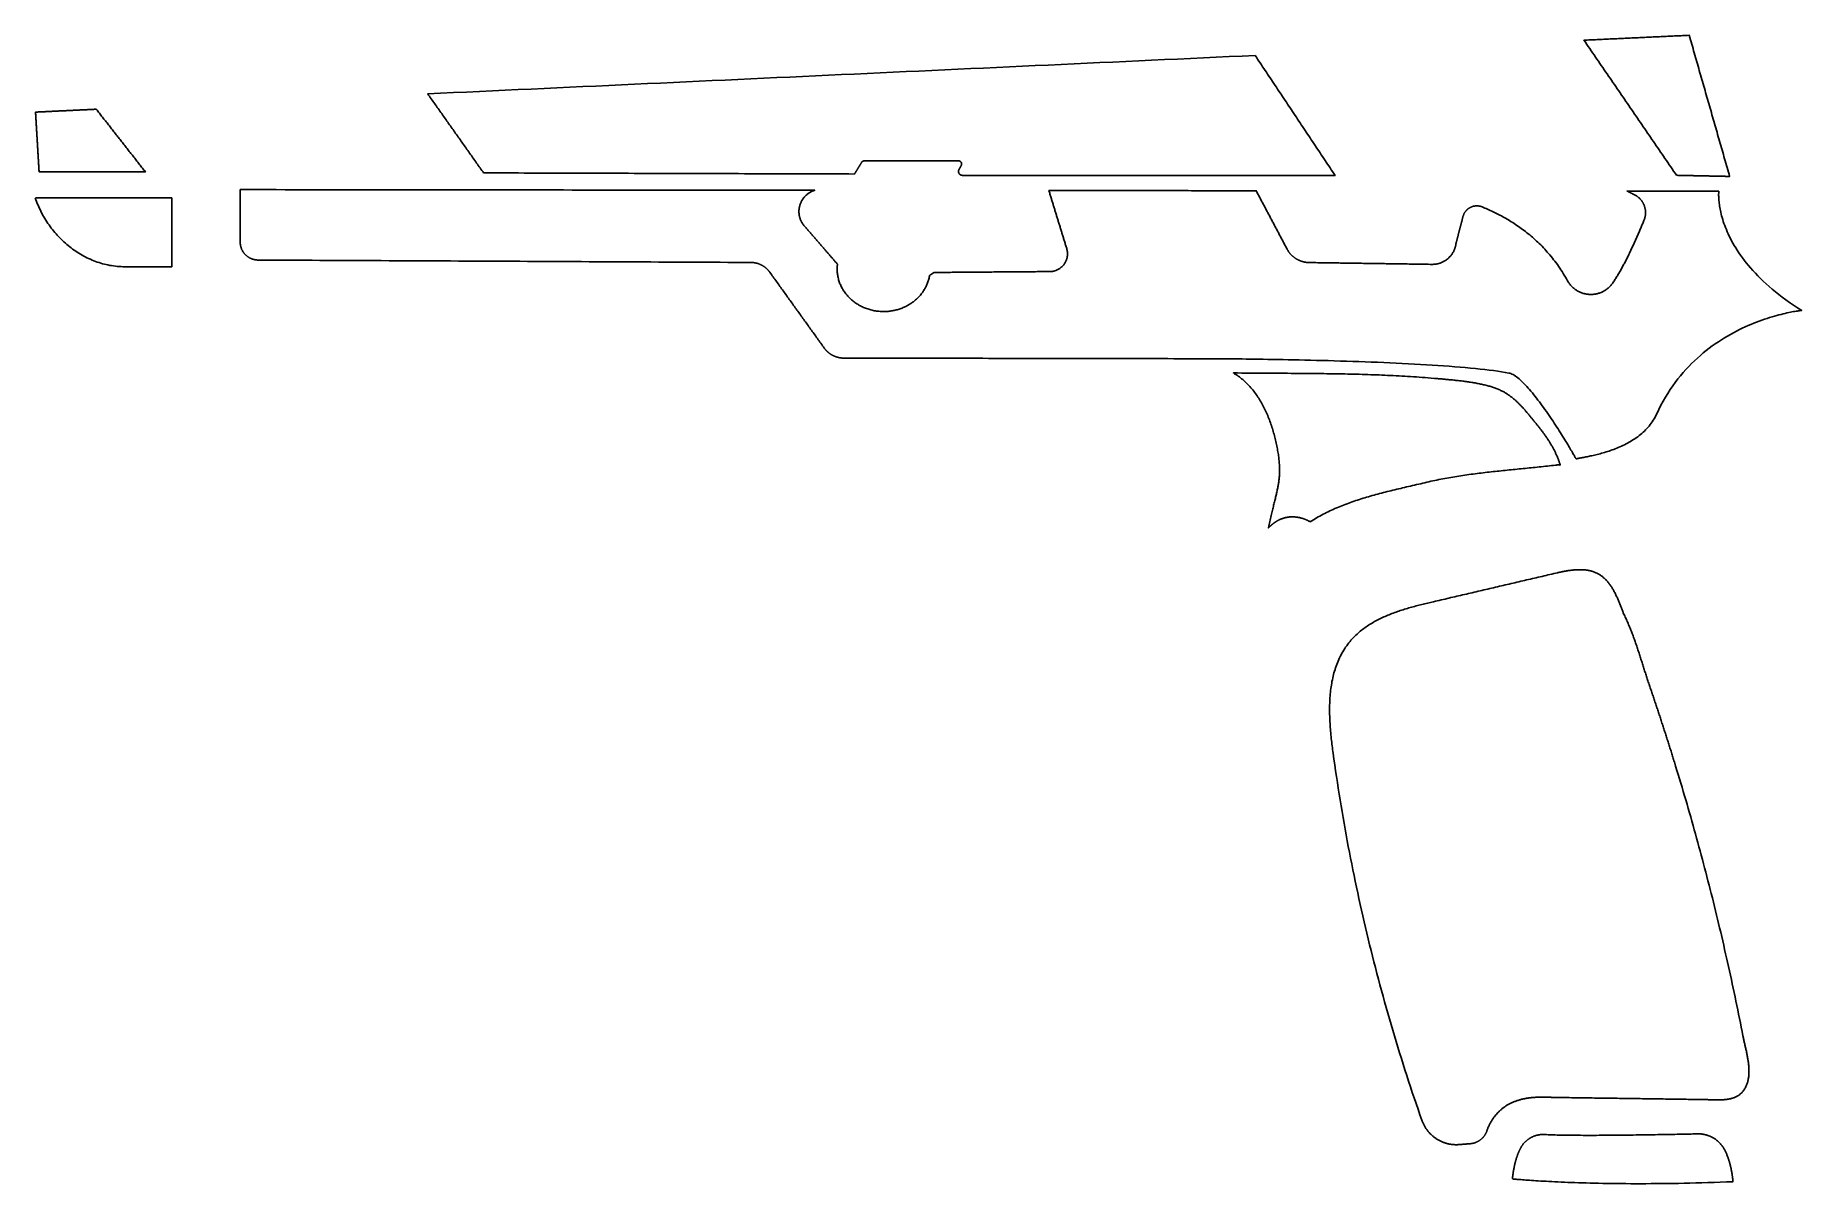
# Model space of a CAD drawing. Header units: metres. Extents: x 14 to 143, y -139 to -55.
import ezdxf

# ---------------------------------------------------------------- set-up
doc = ezdxf.new("R2010")
doc.units = ezdxf.units.M

msp = doc.modelspace()

# ---------------------------------------------------------------- linework, layer by layer
for points in [[(133.585458, -65.413382), (133.64591, -65.414652), (133.706362, -65.415922), (133.766814, -65.417192), (133.827266, -65.418462), (133.887718, -65.419732), (133.94817, -65.421002), (134.008622, -65.422272), (134.069074, -65.423542), (134.129526, -65.424812), (134.189978, -65.426082), (134.25043, -65.427352), (134.310882, -65.428622), (134.371334, -65.429892), (134.431786, -65.431162), (134.492238, -65.432432), (134.55269, -65.433702), (134.613142, -65.434972), (134.673594, -65.436242), (134.734046, -65.437512), (134.794498, -65.438782), (134.85495, -65.440052), (134.915402, -65.441322), (134.975854, -65.442592), (135.036306, -65.443862), (135.096758, -65.445132), (135.15721, -65.446402), (135.217662, -65.447672), (135.278114, -65.448942), (135.338566, -65.450212), (135.399018, -65.451482), (135.45947, -65.452752), (135.519922, -65.454022), (135.580374, -65.455292), (135.640826, -65.456562), (135.701278, -65.457832), (135.76173, -65.459102), (135.822182, -65.460372), (135.882634, -65.461642), (135.943086, -65.462912), (136.003538, -65.464182), (136.06399, -65.465452), (136.124442, -65.466722), (136.184894, -65.467992), (136.245346, -65.469262), (136.305798, -65.470532), (136.36625, -65.471802), (136.426702, -65.473072), (136.487154, -65.474342), (136.547606, -65.475612), (136.608058, -65.476882), (136.66851, -65.478152), (136.728962, -65.479422), (136.789414, -65.480692), (136.849866, -65.481962), (136.910318, -65.483232), (136.97077, -65.484502), (137.031222, -65.485772), (137.091674, -65.487042), (137.152126, -65.488312), (137.212578, -65.489582), (137.27303, -65.490852), (137.333482, -65.492122), (137.393934, -65.493392), (137.454386, -65.494662), (137.408412, -65.334134), (137.362438, -65.173606), (137.316464, -65.013078), (137.27049, -64.85255), (137.224516, -64.692022), (137.178542, -64.531494), (137.132568, -64.370966), (137.086594, -64.210438), (137.04062, -64.04991), (136.994646, -63.889382), (136.948672, -63.728854), (136.902698, -63.568326), (136.856724, -63.407798), (136.81075, -63.24727), (136.764776, -63.086742), (136.718802, -62.926214), (136.672828, -62.765686), (136.626854, -62.605158), (136.58088, -62.44463), (136.534906, -62.284102), (136.488932, -62.123574), (136.442958, -61.963046), (136.396984, -61.802518), (136.35101, -61.64199), (136.305036, -61.481462), (136.259062, -61.320934), (136.213088, -61.160406), (136.167114, -60.999878), (136.12114, -60.83935), (136.075166, -60.678822), (136.029192, -60.518294), (135.983218, -60.357766), (135.937244, -60.197238), (135.89127, -60.03671), (135.845296, -59.876182), (135.799322, -59.715654), (135.753348, -59.555126), (135.707374, -59.394598), (135.6614, -59.23407), (135.615426, -59.073542), (135.569452, -58.913014), (135.523478, -58.752486), (135.477504, -58.591958), (135.43153, -58.43143), (135.385556, -58.270902), (135.339582, -58.110374), (135.293608, -57.949846), (135.247634, -57.789318), (135.20166, -57.62879), (135.155686, -57.468262), (135.109712, -57.307734), (135.063738, -57.147206), (135.017764, -56.986678), (134.97179, -56.82615), (134.925816, -56.665622), (134.879842, -56.505094), (134.833868, -56.344566), (134.787894, -56.184038), (134.74192, -56.02351), (134.695946, -55.862982), (134.649972, -55.702454), (134.603998, -55.541926), (134.558024, -55.381398), (134.51205, -55.22087), (134.392416, -55.226458), (134.272782, -55.232046), (134.153148, -55.237634), (134.033514, -55.243222), (133.91388, -55.24881), (133.794246, -55.254398), (133.674612, -55.259986), (133.554978, -55.265574), (133.435344, -55.271162), (133.31571, -55.27675), (133.196076, -55.282338), (133.076442, -55.287926), (132.956808, -55.293514), (132.837174, -55.299102), (132.71754, -55.30469), (132.597906, -55.310278), (132.478272, -55.315866), (132.358638, -55.321454), (132.239004, -55.327042), (132.11937, -55.33263), (131.999736, -55.338218), (131.880102, -55.343806), (131.760468, -55.349394), (131.640834, -55.354982), (131.5212, -55.36057), (131.401566, -55.366158), (131.281932, -55.371746), (131.162298, -55.377334), (131.042664, -55.382922), (130.92303, -55.38851), (130.803396, -55.394098), (130.683762, -55.399686), (130.564128, -55.405274), (130.444494, -55.410862), (130.32486, -55.41645), (130.205226, -55.422038), (130.085592, -55.427626), (129.965958, -55.433214), (129.846324, -55.438802), (129.72669, -55.44439), (129.607056, -55.449978), (129.487422, -55.455566), (129.367788, -55.461154), (129.248154, -55.466742), (129.12852, -55.47233), (129.008886, -55.477918), (128.889252, -55.483506), (128.769618, -55.489094), (128.649984, -55.494682), (128.53035, -55.50027), (128.410716, -55.505858), (128.291082, -55.511446), (128.171448, -55.517034), (128.051814, -55.522622), (127.93218, -55.52821), (127.812546, -55.533798), (127.692912, -55.539386), (127.573278, -55.544974), (127.453644, -55.550562), (127.33401, -55.55615), (127.214376, -55.561738), (127.094742, -55.567326), (126.975108, -55.572914), (126.855474, -55.578502), (126.96063, -55.732172), (127.065786, -55.885842), (127.170942, -56.039512), (127.276098, -56.193182), (127.381254, -56.346852), (127.48641, -56.500522), (127.591566, -56.654192), (127.696722, -56.807862), (127.801878, -56.961532), (127.907034, -57.115202), (128.01219, -57.268872), (128.117346, -57.422542), (128.222502, -57.576212), (128.327658, -57.729882), (128.432814, -57.883552), (128.53797, -58.037222), (128.643126, -58.190892), (128.748282, -58.344562), (128.853438, -58.498232), (128.958594, -58.651902), (129.06375, -58.805826), (129.168906, -58.959496), (129.274062, -59.113166), (129.379218, -59.266836), (129.484374, -59.420506), (129.58953, -59.574176), (129.694686, -59.727846), (129.799842, -59.881516), (129.904998, -60.035186), (130.010154, -60.188856), (130.11531, -60.342526), (130.220466, -60.496196), (130.325622, -60.649866), (130.430778, -60.803536), (130.535934, -60.957206), (130.64109, -61.110876), (130.746246, -61.264546), (130.851402, -61.418216), (130.956558, -61.571886), (131.061714, -61.725556), (131.16687, -61.879226), (131.272026, -62.032896), (131.377182, -62.186566), (131.482338, -62.340236), (131.587494, -62.493906), (131.69265, -62.647576), (131.797806, -62.801246), (131.902962, -62.954916), (132.008118, -63.108586), (132.113274, -63.262256), (132.21843, -63.415926), (132.323586, -63.569596), (132.428742, -63.72352), (132.533898, -63.87719), (132.639054, -64.03086), (132.74421, -64.18453), (132.849366, -64.3382), (132.954522, -64.49187), (133.059678, -64.64554), (133.164834, -64.79921), (133.26999, -64.95288), (133.375146, -65.10655), (133.480302, -65.26022), (133.585458, -65.41389)], [(74.487024, -64.35852), (74.594212, -64.35852), (74.7014, -64.35852), (74.808588, -64.35852), (74.915776, -64.35852), (75.022964, -64.35852), (75.130152, -64.35852), (75.23734, -64.35852), (75.344528, -64.35852), (75.451716, -64.35852), (75.558904, -64.35852), (75.666092, -64.35852), (75.77328, -64.35852), (75.880468, -64.35852), (75.987656, -64.35852), (76.094844, -64.35852), (76.202032, -64.35852), (76.30922, -64.35852), (76.416408, -64.35852), (76.523596, -64.35852), (76.630784, -64.35852), (76.737972, -64.35852), (76.84516, -64.35852), (76.952348, -64.35852), (77.059536, -64.35852), (77.166724, -64.35852), (77.273912, -64.35852), (77.3811, -64.35852), (77.488288, -64.35852), (77.595476, -64.35852), (77.702664, -64.35852), (77.809852, -64.35852), (77.91704, -64.35852), (78.024228, -64.35852), (78.131416, -64.35852), (78.238604, -64.35852), (78.345792, -64.35852), (78.45298, -64.35852), (78.560168, -64.35852), (78.667356, -64.35852), (78.774544, -64.35852), (78.881732, -64.35852), (78.98892, -64.35852), (79.096108, -64.35852), (79.203296, -64.35852), (79.310484, -64.35852), (79.417672, -64.35852), (79.52486, -64.35852), (79.632048, -64.35852), (79.739236, -64.35852), (79.846424, -64.35852), (79.953612, -64.35852), (80.0608, -64.35852), (80.167988, -64.35852), (80.275176, -64.35852), (80.382364, -64.35852), (80.489552, -64.35852), (80.59674, -64.35852), (80.703928, -64.35852), (80.811116, -64.35852), (80.918304, -64.35852), (81.025492, -64.35852), (81.13268, -64.35852), (81.239868, -64.35852), (81.347056, -64.35852), (81.355184, -64.358774), (81.363312, -64.359282), (81.371186, -64.360044), (81.37906, -64.36106), (81.386934, -64.36233), (81.394554, -64.363854), (81.402174, -64.365632), (81.40954, -64.367664), (81.416906, -64.36995), (81.424018, -64.372236), (81.43113, -64.374776), (81.437988, -64.37757), (81.444846, -64.380618), (81.45145, -64.38392), (81.458054, -64.387476), (81.464404, -64.391032), (81.470754, -64.394842), (81.47685, -64.398906), (81.482946, -64.403224), (81.488788, -64.407542), (81.494376, -64.412114), (81.499964, -64.41694), (81.505298, -64.421766), (81.510378, -64.426846), (81.515458, -64.43218), (81.520284, -64.437514), (81.524856, -64.443102), (81.529428, -64.44869), (81.533746, -64.454532), (81.53781, -64.460374), (81.541874, -64.46647), (81.545684, -64.472566), (81.54924, -64.478916), (81.552542, -64.485266), (81.555844, -64.49187), (81.558892, -64.498474), (81.561686, -64.505078), (81.564226, -64.511936), (81.566512, -64.518794), (81.568544, -64.525652), (81.570576, -64.532764), (81.572354, -64.539876), (81.573878, -64.546988), (81.575148, -64.5541), (81.576164, -64.561466), (81.576926, -64.568832), (81.577434, -64.576198), (81.577688, -64.583564), (81.577688, -64.59093), (81.577434, -64.598296), (81.576926, -64.605662), (81.576164, -64.613028), (81.575148, -64.620394), (81.573878, -64.62776), (81.572354, -64.635126), (81.570576, -64.642492), (81.568544, -64.649858), (81.566258, -64.657224), (81.563718, -64.66459), (81.560924, -64.671956), (81.557876, -64.679322), (81.554574, -64.686688), (81.551018, -64.694054), (81.547208, -64.701166), (81.544668, -64.705738), (81.542128, -64.71031), (81.539588, -64.714882), (81.537048, -64.719454), (81.534508, -64.724026), (81.531968, -64.728598), (81.529428, -64.73317), (81.526888, -64.737742), (81.524348, -64.742314), (81.521808, -64.746886), (81.519268, -64.751458), (81.516728, -64.75603), (81.514188, -64.760602), (81.511648, -64.765174), (81.509108, -64.769746), (81.506568, -64.774318), (81.504028, -64.77889), (81.501488, -64.783462), (81.498948, -64.788034), (81.496408, -64.792606), (81.493868, -64.797178), (81.491328, -64.80175), (81.488788, -64.806322), (81.486248, -64.810894), (81.483708, -64.815466), (81.481168, -64.820038), (81.478628, -64.82461), (81.476088, -64.829182), (81.473548, -64.833754), (81.471008, -64.838326), (81.468468, -64.842898), (81.465928, -64.84747), (81.463388, -64.852042), (81.460848, -64.856614), (81.458308, -64.861186), (81.455768, -64.865758), (81.453228, -64.87033), (81.450688, -64.874902), (81.448148, -64.879474), (81.445608, -64.884046), (81.443068, -64.888618), (81.440528, -64.89319), (81.437988, -64.897762), (81.435448, -64.902334), (81.432908, -64.906906), (81.430368, -64.911478), (81.427828, -64.91605), (81.425288, -64.920622), (81.422748, -64.925194), (81.420208, -64.929766), (81.417668, -64.934338), (81.415128, -64.93891), (81.412588, -64.943482), (81.410048, -64.948054), (81.407508, -64.952626), (81.404968, -64.957198), (81.402428, -64.96177), (81.399888, -64.966342), (81.397348, -64.970914), (81.394808, -64.975486), (81.392268, -64.980058), (81.389728, -64.98463), (81.387188, -64.989202), (81.384648, -64.993774), (81.379822, -65.002664), (81.375504, -65.011554), (81.37144, -65.020444), (81.36763, -65.029588), (81.364328, -65.038732), (81.36128, -65.047876), (81.358486, -65.05702), (81.3562, -65.066164), (81.354168, -65.075308), (81.35239, -65.084452), (81.350866, -65.093596), (81.34985, -65.10274), (81.349088, -65.111884), (81.34858, -65.121028), (81.348326, -65.130172), (81.348326, -65.139316), (81.348834, -65.14846), (81.349596, -65.15735), (81.350612, -65.16624), (81.351882, -65.17513), (81.353406, -65.18402), (81.355184, -65.19291), (81.357216, -65.201546), (81.359502, -65.210182), (81.362042, -65.218818), (81.364836, -65.2272), (81.367884, -65.235582), (81.371186, -65.24371), (81.374742, -65.251838), (81.378552, -65.259712), (81.382616, -65.267586), (81.386934, -65.275206), (81.391506, -65.282826), (81.396332, -65.290192), (81.401412, -65.297558), (81.406746, -65.30467), (81.412334, -65.311528), (81.418176, -65.318386), (81.424018, -65.32499), (81.430114, -65.33134), (81.436464, -65.33769), (81.443068, -65.343786), (81.449926, -65.349628), (81.456784, -65.355216), (81.463896, -65.36055), (81.471262, -65.365884), (81.478882, -65.370964), (81.486502, -65.37579), (81.494376, -65.380362), (81.502504, -65.38468), (81.510632, -65.388744), (81.519014, -65.392554), (81.52765, -65.39611), (81.536286, -65.399412), (81.545176, -65.40246), (81.554066, -65.405), (81.56321, -65.407286), (81.572608, -65.409318), (81.582006, -65.411096), (81.591658, -65.41262), (81.60131, -65.41389), (81.611216, -65.414652), (81.621122, -65.41516), (81.631282, -65.415414), (82.054954, -65.415414), (82.478626, -65.415414), (82.902298, -65.415414), (83.32597, -65.415414), (83.749642, -65.415414), (84.173314, -65.415414), (84.596986, -65.415414), (85.020658, -65.415414), (85.44433, -65.415414), (85.868002, -65.415414), (86.291674, -65.415414), (86.715346, -65.415414), (87.139018, -65.415414), (87.56269, -65.415414), (87.986362, -65.415414), (88.410034, -65.415414), (88.833706, -65.415414), (89.257378, -65.415414), (89.68105, -65.415414), (90.104722, -65.415414), (90.528394, -65.415414), (90.952066, -65.415414), (91.375738, -65.415414), (91.79941, -65.415414), (92.223082, -65.415414), (92.646754, -65.415414), (93.070426, -65.415414), (93.494098, -65.415414), (93.91777, -65.415414), (94.341442, -65.415414), (94.765114, -65.415414), (95.188786, -65.415414), (95.612458, -65.415414), (96.03613, -65.415414), (96.459802, -65.415414), (96.883474, -65.415414), (97.307146, -65.415414), (97.730818, -65.415414), (98.15449, -65.415414), (98.578162, -65.415414), (99.001834, -65.415414), (99.425506, -65.415414), (99.849178, -65.415414), (100.27285, -65.415414), (100.696522, -65.415414), (101.120194, -65.415414), (101.543866, -65.415414), (101.967538, -65.415414), (102.39121, -65.415414), (102.814882, -65.415414), (103.238554, -65.415414), (103.662226, -65.415414), (104.085898, -65.415414), (104.50957, -65.415414), (104.933242, -65.415414), (105.356914, -65.415414), (105.780586, -65.415414), (106.204258, -65.415414), (106.62793, -65.415414), (107.051602, -65.415414), (107.475274, -65.415414), (107.898946, -65.415414), (108.322618, -65.415414), (108.74629, -65.415414), (108.655358, -65.279016), (108.564426, -65.142618), (108.473494, -65.00622), (108.382562, -64.869822), (108.29163, -64.733424), (108.200698, -64.597026), (108.109766, -64.460628), (108.018834, -64.32423), (107.927902, -64.187832), (107.83697, -64.051434), (107.746038, -63.915036), (107.655106, -63.778638), (107.564174, -63.64224), (107.473242, -63.505842), (107.38231, -63.369444), (107.291378, -63.233046), (107.200446, -63.096648), (107.109514, -62.96025), (107.018582, -62.823852), (106.92765, -62.687454), (106.836718, -62.551056), (106.745786, -62.414658), (106.654854, -62.27826), (106.563922, -62.141862), (106.47299, -62.005464), (106.382058, -61.869066), (106.291126, -61.732668), (106.200194, -61.59627), (106.109262, -61.459872), (106.01833, -61.323474), (105.927398, -61.187076), (105.836466, -61.050678), (105.745534, -60.91428), (105.654602, -60.777882), (105.56367, -60.641484), (105.472738, -60.505086), (105.381806, -60.368688), (105.290874, -60.23229), (105.199942, -60.095892), (105.10901, -59.959494), (105.018078, -59.823096), (104.927146, -59.686698), (104.836214, -59.5503), (104.745282, -59.413902), (104.65435, -59.277504), (104.563418, -59.141106), (104.472486, -59.004708), (104.381554, -58.86831), (104.290622, -58.731912), (104.19969, -58.595514), (104.108758, -58.459116), (104.017826, -58.322718), (103.926894, -58.18632), (103.835962, -58.049922), (103.74503, -57.913524), (103.654098, -57.777126), (103.563166, -57.640728), (103.472234, -57.50433), (103.381302, -57.367932), (103.29037, -57.231534), (103.199438, -57.095136), (103.108506, -56.958738), (103.017574, -56.82234), (102.926642, -56.685942), (101.98608, -56.72963), (101.045518, -56.773318), (100.104956, -56.817006), (99.164394, -56.860694), (98.223832, -56.904382), (97.28327, -56.94807), (96.342708, -56.991758), (95.402146, -57.035446), (94.461584, -57.079134), (93.521022, -57.122822), (92.58046, -57.16651), (91.639898, -57.210198), (90.699336, -57.253886), (89.758774, -57.297574), (88.818212, -57.341262), (87.87765, -57.38495), (86.937088, -57.428638), (85.996526, -57.472326), (85.055964, -57.516014), (84.115402, -57.559702), (83.17484, -57.60339), (82.234278, -57.647078), (81.293716, -57.690766), (80.353154, -57.734454), (79.412592, -57.778142), (78.47203, -57.82183), (77.531468, -57.865518), (76.590906, -57.909206), (75.650344, -57.952894), (74.709782, -57.996582), (73.76922, -58.04027), (72.828658, -58.083958), (71.888096, -58.127646), (70.947534, -58.171334), (70.006972, -58.215022), (69.06641, -58.25871), (68.125848, -58.302398), (67.185286, -58.346086), (66.244724, -58.389774), (65.304162, -58.433462), (64.3636, -58.47715), (63.423038, -58.520838), (62.482476, -58.564526), (61.541914, -58.608214), (60.601352, -58.651902), (59.66079, -58.69559), (58.720228, -58.739278), (57.779666, -58.782966), (56.839104, -58.826654), (55.898542, -58.870342), (54.95798, -58.91403), (54.017418, -58.957718), (53.076856, -59.001406), (52.136294, -59.045094), (51.195732, -59.088782), (50.25517, -59.13247), (49.314608, -59.176158), (48.374046, -59.219846), (47.433484, -59.263534), (46.492922, -59.307222), (45.55236, -59.35091), (44.611798, -59.394598), (43.671236, -59.438286), (42.730674, -59.481974), (42.794174, -59.57189), (42.857674, -59.661806), (42.921174, -59.751722), (42.984674, -59.841638), (43.048174, -59.931554), (43.111674, -60.02147), (43.175174, -60.111386), (43.238674, -60.201302), (43.302174, -60.291218), (43.365674, -60.381134), (43.429174, -60.47105), (43.492674, -60.560966), (43.556174, -60.650882), (43.619674, -60.740798), (43.683174, -60.830714), (43.746674, -60.92063), (43.810174, -61.010546), (43.873674, -61.100462), (43.937174, -61.190378), (44.000674, -61.280294), (44.064174, -61.37021), (44.127674, -61.460126), (44.191174, -61.550042), (44.254674, -61.639958), (44.318174, -61.729874), (44.381674, -61.81979), (44.445174, -61.909706), (44.508674, -61.999622), (44.572174, -62.089538), (44.635674, -62.179454), (44.699174, -62.26937), (44.762674, -62.359286), (44.826174, -62.449202), (44.889674, -62.539118), (44.953174, -62.629034), (45.016674, -62.71895), (45.080174, -62.808866), (45.143674, -62.898782), (45.207174, -62.988698), (45.270674, -63.078614), (45.334174, -63.16853), (45.397674, -63.258446), (45.461174, -63.348362), (45.524674, -63.438278), (45.588174, -63.528194), (45.651674, -63.61811), (45.715174, -63.708026), (45.778674, -63.797942), (45.842174, -63.887858), (45.905674, -63.977774), (45.969174, -64.06769), (46.032674, -64.157606), (46.096174, -64.247522), (46.159674, -64.337438), (46.223174, -64.427354), (46.286674, -64.51727), (46.350174, -64.607186), (46.413674, -64.697102), (46.477174, -64.787018), (46.540674, -64.876934), (46.604174, -64.96685), (46.667674, -65.056766), (46.731174, -65.146682), (46.794674, -65.236598), (47.216314, -65.237868), (47.637954, -65.239138), (48.059594, -65.240408), (48.481234, -65.241678), (48.902874, -65.242948), (49.324514, -65.244218), (49.746154, -65.245488), (50.167794, -65.246758), (50.589434, -65.248028), (51.011074, -65.249298), (51.432714, -65.250568), (51.854354, -65.251838), (52.275994, -65.253108), (52.697634, -65.254378), (53.119274, -65.255648), (53.540914, -65.256918), (53.962554, -65.258188), (54.384194, -65.259458), (54.805834, -65.260728), (55.227474, -65.261998), (55.649114, -65.263268), (56.070754, -65.264538), (56.492394, -65.265808), (56.914034, -65.267078), (57.335674, -65.268348), (57.757314, -65.269618), (58.178954, -65.270888), (58.600594, -65.272158), (59.022234, -65.273428), (59.443874, -65.274698), (59.865514, -65.275968), (60.287154, -65.277238), (60.708794, -65.278508), (61.130434, -65.279778), (61.552074, -65.281048), (61.973714, -65.282318), (62.395354, -65.283588), (62.816994, -65.284858), (63.238634, -65.286128), (63.660274, -65.287398), (64.081914, -65.288668), (64.503554, -65.289938), (64.925194, -65.291208), (65.346834, -65.292478), (65.768474, -65.293748), (66.190114, -65.295018), (66.611754, -65.296288), (67.033394, -65.297558), (67.455034, -65.298828), (67.876674, -65.300098), (68.298314, -65.301368), (68.719954, -65.302638), (69.141594, -65.303908), (69.563234, -65.305178), (69.984874, -65.306448), (70.406514, -65.307718), (70.828154, -65.308988), (71.249794, -65.310258), (71.671434, -65.311528), (72.093074, -65.312798), (72.514714, -65.314068), (72.936354, -65.315338), (73.357994, -65.316608), (73.779634, -65.317878), (73.787762, -65.30467), (73.79589, -65.291462), (73.804018, -65.278254), (73.812146, -65.265046), (73.820274, -65.251838), (73.828402, -65.23863), (73.83653, -65.225422), (73.844658, -65.212214), (73.852786, -65.199006), (73.860914, -65.185798), (73.869042, -65.17259), (73.87717, -65.159382), (73.885298, -65.146174), (73.893426, -65.132966), (73.901554, -65.119758), (73.909682, -65.10655), (73.91781, -65.093342), (73.925938, -65.080134), (73.934066, -65.066926), (73.942194, -65.053718), (73.950322, -65.04051), (73.95845, -65.027302), (73.966578, -65.014094), (73.974706, -65.000886), (73.982834, -64.987678), (73.990962, -64.97447), (73.99909, -64.961262), (74.007218, -64.948054), (74.015346, -64.934846), (74.023474, -64.921638), (74.031602, -64.90843), (74.03973, -64.895222), (74.047858, -64.882014), (74.055986, -64.868806), (74.064114, -64.855598), (74.072242, -64.84239), (74.08037, -64.829182), (74.088498, -64.815974), (74.096626, -64.802766), (74.104754, -64.789558), (74.112882, -64.77635), (74.12101, -64.763142), (74.129138, -64.749934), (74.137266, -64.736726), (74.145394, -64.723518), (74.153522, -64.71031), (74.16165, -64.697102), (74.169778, -64.683894), (74.177906, -64.670686), (74.186034, -64.657478), (74.194162, -64.64427), (74.20229, -64.631062), (74.210418, -64.617854), (74.218546, -64.604646), (74.226674, -64.591438), (74.234802, -64.57823), (74.24293, -64.565022), (74.251058, -64.551814), (74.259186, -64.538606), (74.267314, -64.525398), (74.275442, -64.51219), (74.28357, -64.498982), (74.291698, -64.485774), (74.299826, -64.472566), (74.301858, -64.469264), (74.30389, -64.466216), (74.305922, -64.463168), (74.307954, -64.46012), (74.31024, -64.457072), (74.312526, -64.454024), (74.314812, -64.450976), (74.317098, -64.448182), (74.319384, -64.445388), (74.32167, -64.442594), (74.32421, -64.4398), (74.32675, -64.437006), (74.32929, -64.434212), (74.33183, -64.431672), (74.33437, -64.429132), (74.33691, -64.426592), (74.33945, -64.424052), (74.342244, -64.421512), (74.345038, -64.418972), (74.347832, -64.416686), (74.350626, -64.4144), (74.35342, -64.412114), (74.356214, -64.409828), (74.359262, -64.407542), (74.36231, -64.40551), (74.365358, -64.403478), (74.368406, -64.401446), (74.371454, -64.399414), (74.374502, -64.397382), (74.37755, -64.39535), (74.380598, -64.393572), (74.383646, -64.391794), (74.386948, -64.390016), (74.39025, -64.388238), (74.393552, -64.38646), (74.396854, -64.384936), (74.400156, -64.383412), (74.403458, -64.381888), (74.40676, -64.380364), (74.410062, -64.37884), (74.413364, -64.37757), (74.416666, -64.3763), (74.420222, -64.37503), (74.423778, -64.37376), (74.427334, -64.372744), (74.43089, -64.371728), (74.434446, -64.370712), (74.438002, -64.369696), (74.441558, -64.36868), (74.445114, -64.367918), (74.44867, -64.367156), (74.452226, -64.366394), (74.455782, -64.365632), (74.459338, -64.365124), (74.462894, -64.364616), (74.46645, -64.364108), (74.47026, -64.3636), (74.47407, -64.363092), (74.47788, -64.362838), (74.48169, -64.362584), (74.4855, -64.36233), (74.48931, -64.362076), (74.49312, -64.362076), (74.49693, -64.362076)], [(18.617692, -60.602114), (18.548604, -60.605416), (18.479516, -60.608718), (18.410428, -60.61202), (18.34134, -60.615322), (18.272252, -60.618624), (18.203164, -60.621926), (18.134076, -60.625228), (18.064988, -60.62853), (17.9959, -60.631832), (17.926812, -60.635134), (17.857724, -60.638436), (17.788636, -60.641738), (17.719548, -60.64504), (17.65046, -60.648342), (17.581372, -60.651644), (17.512284, -60.654946), (17.443196, -60.658248), (17.374108, -60.66155), (17.30502, -60.664852), (17.235932, -60.668154), (17.166844, -60.671456), (17.097756, -60.674758), (17.028668, -60.67806), (16.95958, -60.681362), (16.890492, -60.684664), (16.821404, -60.687966), (16.752316, -60.691268), (16.683228, -60.69457), (16.61414, -60.697872), (16.545052, -60.701174), (16.475964, -60.704476), (16.406876, -60.707778), (16.337788, -60.71108), (16.2687, -60.714382), (16.199612, -60.717684), (16.130524, -60.720986), (16.061436, -60.724288), (15.992348, -60.72759), (15.92326, -60.730892), (15.854172, -60.734194), (15.785084, -60.737496), (15.715996, -60.740798), (15.646908, -60.7441), (15.57782, -60.747402), (15.508732, -60.750704), (15.439644, -60.754006), (15.370556, -60.757308), (15.301468, -60.76061), (15.23238, -60.763912), (15.163292, -60.767214), (15.094204, -60.770516), (15.025116, -60.773818), (14.956028, -60.77712), (14.88694, -60.780422), (14.817852, -60.783724), (14.748764, -60.787026), (14.679676, -60.790328), (14.610588, -60.79363), (14.5415, -60.796932), (14.472412, -60.800234), (14.403324, -60.803536), (14.334236, -60.806838), (14.265148, -60.81014), (14.19606, -60.813442), (14.200124, -60.88126), (14.204188, -60.949078), (14.208252, -61.016896), (14.212316, -61.084714), (14.21638, -61.152532), (14.220444, -61.22035), (14.224508, -61.288168), (14.228572, -61.355986), (14.232636, -61.423804), (14.2367, -61.491622), (14.240764, -61.55944), (14.244828, -61.627258), (14.248892, -61.695076), (14.252956, -61.762894), (14.25702, -61.830712), (14.261084, -61.89853), (14.265148, -61.966348), (14.269212, -62.034166), (14.273276, -62.101984), (14.27734, -62.169802), (14.281404, -62.23762), (14.285468, -62.305438), (14.289532, -62.373256), (14.293596, -62.441074), (14.29766, -62.508892), (14.301724, -62.57671), (14.305788, -62.644528), (14.309852, -62.712346), (14.313916, -62.780164), (14.31798, -62.847982), (14.322044, -62.9158), (14.326108, -62.983618), (14.330172, -63.051436), (14.334236, -63.119254), (14.3383, -63.187072), (14.342364, -63.25489), (14.346428, -63.322708), (14.350492, -63.390526), (14.354556, -63.458344), (14.35862, -63.526162), (14.362684, -63.59398), (14.366748, -63.661798), (14.370812, -63.729616), (14.374876, -63.797434), (14.37894, -63.865252), (14.383004, -63.93307), (14.387068, -64.000888), (14.391132, -64.068706), (14.395196, -64.136524), (14.39926, -64.204342), (14.403324, -64.27216), (14.407388, -64.339978), (14.411452, -64.407796), (14.415516, -64.475614), (14.41958, -64.543432), (14.423644, -64.61125), (14.427708, -64.679068), (14.431772, -64.746886), (14.435836, -64.814704), (14.4399, -64.882522), (14.443964, -64.95034), (14.448028, -65.018158), (14.452092, -65.085976), (14.456156, -65.153794), (14.57706, -65.154048), (14.697964, -65.154302), (14.818868, -65.154556), (14.939772, -65.15481), (15.060676, -65.155064), (15.18158, -65.155318), (15.302484, -65.155572), (15.423388, -65.155826), (15.544292, -65.15608), (15.665196, -65.156334), (15.7861, -65.156588), (15.907004, -65.156842), (16.027908, -65.157096), (16.148812, -65.15735), (16.269716, -65.157604), (16.39062, -65.157858), (16.511524, -65.158112), (16.632428, -65.158366), (16.753332, -65.15862), (16.874236, -65.158874), (16.99514, -65.159128), (17.116044, -65.159382), (17.236948, -65.159636), (17.357852, -65.15989), (17.478756, -65.160144), (17.59966, -65.160398), (17.720564, -65.160652), (17.841468, -65.160906), (17.962372, -65.16116), (18.083276, -65.161414), (18.20418, -65.161668), (18.325084, -65.161922), (18.445988, -65.162176), (18.566892, -65.16243), (18.687796, -65.162684), (18.8087, -65.162938), (18.929604, -65.163192), (19.050508, -65.163446), (19.171412, -65.1637), (19.292316, -65.163954), (19.41322, -65.164208), (19.534124, -65.164462), (19.655028, -65.164716), (19.775932, -65.16497), (19.896836, -65.165224), (20.01774, -65.165478), (20.138644, -65.165732), (20.259548, -65.165986), (20.380452, -65.16624), (20.501356, -65.166494), (20.62226, -65.166748), (20.743164, -65.167002), (20.864068, -65.167256), (20.984972, -65.16751), (21.105876, -65.167764), (21.22678, -65.168018), (21.347684, -65.168272), (21.468588, -65.168526), (21.589492, -65.16878), (21.710396, -65.169034), (21.8313, -65.169288), (21.952204, -65.169542), (22.073108, -65.169796), (22.194012, -65.17005), (22.138132, -65.098676), (22.082252, -65.027302), (22.026372, -64.955928), (21.970492, -64.884554), (21.914612, -64.81318), (21.858732, -64.741806), (21.802852, -64.670432), (21.746972, -64.599058), (21.691092, -64.527684), (21.635212, -64.45631), (21.579332, -64.384936), (21.523452, -64.313562), (21.467572, -64.242188), (21.411692, -64.170814), (21.355812, -64.09944), (21.299932, -64.028066), (21.244052, -63.956692), (21.188172, -63.885318), (21.132292, -63.813944), (21.076412, -63.74257), (21.020532, -63.671196), (20.964652, -63.599822), (20.908772, -63.528448), (20.852892, -63.457074), (20.797012, -63.3857), (20.741132, -63.314326), (20.685252, -63.242952), (20.629372, -63.171578), (20.573492, -63.100204), (20.517612, -63.02883), (20.461732, -62.957456), (20.405852, -62.886082), (20.349972, -62.814708), (20.294092, -62.743334), (20.238212, -62.67196), (20.182332, -62.600586), (20.126452, -62.529212), (20.070572, -62.457838), (20.014692, -62.386464), (19.958812, -62.31509), (19.902932, -62.243716), (19.847052, -62.172342), (19.791172, -62.100968), (19.735292, -62.029594), (19.679412, -61.95822), (19.623532, -61.886846), (19.567652, -61.815472), (19.511772, -61.744098), (19.455892, -61.672724), (19.400012, -61.60135), (19.344132, -61.529976), (19.288252, -61.458602), (19.232372, -61.387228), (19.176492, -61.315854), (19.120612, -61.24448), (19.064732, -61.173106), (19.008852, -61.101732), (18.952972, -61.030358), (18.897092, -60.958984), (18.841212, -60.88761), (18.785332, -60.816236), (18.729452, -60.744862), (18.673572, -60.673488), (18.617692, -60.602114)], [(136.673844, -66.559176), (136.56945, -66.559176), (136.465056, -66.559176), (136.360662, -66.559176), (136.256268, -66.559176), (136.151874, -66.559176), (136.04748, -66.559176), (135.943086, -66.559176), (135.838692, -66.559176), (135.734298, -66.559176), (135.629904, -66.559176), (135.52551, -66.559176), (135.421116, -66.559176), (135.316722, -66.559176), (135.212328, -66.559176), (135.107934, -66.559176), (135.00354, -66.559176), (134.899146, -66.559176), (134.794752, -66.559176), (134.690358, -66.559176), (134.585964, -66.559176), (134.48157, -66.559176), (134.377176, -66.559176), (134.272782, -66.559176), (134.168388, -66.559176), (134.063994, -66.559176), (133.9596, -66.559176), (133.855206, -66.559176), (133.750812, -66.559176), (133.646418, -66.559176), (133.542024, -66.559176), (133.43763, -66.559176), (133.333236, -66.559176), (133.228842, -66.559176), (133.124448, -66.559176), (133.020054, -66.559176), (132.91566, -66.559176), (132.811266, -66.559176), (132.706872, -66.559176), (132.602478, -66.559176), (132.498084, -66.559176), (132.39369, -66.559176), (132.289296, -66.559176), (132.184902, -66.559176), (132.080508, -66.559176), (131.976114, -66.559176), (131.87172, -66.559176), (131.767326, -66.559176), (131.662932, -66.559176), (131.558538, -66.559176), (131.454144, -66.559176), (131.34975, -66.559176), (131.245356, -66.559176), (131.140962, -66.559176), (131.036568, -66.559176), (130.932174, -66.559176), (130.82778, -66.559176), (130.723386, -66.559176), (130.618992, -66.559176), (130.514598, -66.559176), (130.410204, -66.559176), (130.30581, -66.559176), (130.201416, -66.559176), (130.097022, -66.559176), (129.992628, -66.559176), (130.001772, -66.563748), (130.010662, -66.56832), (130.019552, -66.572892), (130.028442, -66.577464), (130.037332, -66.582036), (130.046222, -66.586608), (130.055112, -66.59118), (130.064002, -66.595752), (130.072892, -66.600324), (130.081782, -66.604896), (130.090672, -66.609468), (130.099562, -66.61404), (130.108452, -66.618612), (130.117342, -66.623184), (130.126232, -66.627756), (130.135122, -66.632328), (130.144012, -66.6369), (130.152902, -66.641472), (130.161792, -66.646044), (130.170682, -66.650362), (130.179572, -66.65468), (130.188208, -66.658998), (130.196844, -66.663316), (130.20548, -66.667634), (130.214116, -66.671952), (130.222752, -66.67627), (130.231388, -66.680588), (130.240024, -66.684906), (130.24866, -66.689224), (130.257296, -66.693542), (130.265932, -66.69786), (130.274568, -66.702178), (130.283204, -66.706496), (130.29184, -66.710814), (130.300476, -66.715132), (130.309112, -66.71945), (130.317748, -66.723768), (130.326384, -66.728086), (130.334766, -66.732404), (130.343148, -66.736722), (130.35153, -66.74104), (130.359912, -66.745358), (130.368294, -66.749676), (130.376676, -66.753994), (130.385058, -66.758312), (130.39344, -66.76263), (130.401822, -66.766948), (130.410204, -66.771266), (130.418586, -66.775584), (130.426968, -66.779902), (130.43535, -66.783966), (130.443478, -66.78803), (130.451606, -66.792094), (130.459734, -66.796158), (130.467862, -66.800222), (130.47599, -66.804286), (130.484118, -66.80835), (130.492246, -66.812414), (130.500374, -66.816478), (130.508502, -66.820542), (130.51663, -66.824606), (130.524758, -66.82867), (130.532632, -66.832734), (130.540506, -66.836798), (130.572256, -66.853308), (130.603498, -66.87058), (130.634232, -66.888614), (130.664204, -66.907156), (130.693668, -66.92646), (130.722624, -66.946272), (130.750818, -66.966846), (130.778504, -66.987928), (130.805428, -67.009518), (130.831844, -67.031616), (130.857752, -67.054476), (130.882898, -67.077844), (130.907536, -67.10172), (130.931412, -67.126104), (130.954526, -67.150996), (130.977132, -67.176396), (130.998976, -67.202304), (131.020312, -67.22872), (131.040886, -67.25539), (131.060952, -67.282568), (131.080256, -67.310254), (131.098798, -67.338194), (131.116832, -67.366642), (131.134104, -67.395344), (131.150614, -67.424554), (131.166616, -67.454018), (131.181856, -67.48399), (131.196334, -67.514216), (131.21005, -67.544696), (131.223258, -67.57543), (131.235704, -67.606418), (131.247388, -67.637914), (131.25831, -67.669664), (131.26847, -67.701668), (131.277868, -67.733926), (131.286504, -67.766184), (131.294378, -67.798696), (131.301744, -67.831462), (131.308348, -67.864482), (131.31419, -67.897502), (131.31927, -67.930776), (131.323588, -67.964304), (131.327144, -67.997832), (131.329938, -68.031614), (131.33197, -68.065396), (131.33324, -68.099178), (131.333494, -68.133214), (131.332986, -68.16725), (131.331716, -68.201286), (131.329684, -68.235322), (131.32689, -68.269358), (131.323334, -68.303394), (131.319016, -68.33743), (131.313682, -68.371466), (131.307586, -68.405502), (131.300728, -68.439538), (131.293108, -68.473574), (131.284472, -68.50761), (131.275074, -68.541392), (131.264914, -68.575174), (131.253992, -68.608956), (131.242054, -68.642484), (131.229354, -68.676012), (131.215892, -68.709286), (131.187444, -68.77685), (131.158742, -68.844922), (131.129786, -68.913502), (131.100576, -68.982336), (131.071112, -69.051678), (131.041394, -69.121528), (131.011422, -69.191632), (130.981196, -69.262244), (130.95097, -69.33311), (130.92049, -69.40423), (130.889756, -69.475858), (130.858768, -69.54774), (130.827526, -69.619876), (130.79603, -69.692266), (130.76428, -69.76491), (130.73253, -69.837808), (130.700526, -69.91096), (130.668268, -69.984112), (130.635756, -70.057518), (130.60299, -70.131178), (130.56997, -70.204838), (130.53695, -70.278498), (130.503676, -70.352412), (130.470148, -70.426326), (130.436366, -70.50024), (130.40233, -70.574408), (130.36804, -70.648576), (130.33375, -70.722744), (130.299206, -70.796912), (130.264408, -70.870826), (130.229356, -70.94474), (130.19405, -71.018654), (130.15849, -71.092568), (130.12293, -71.166228), (130.087116, -71.239888), (130.051048, -71.313294), (130.014726, -71.386446), (129.97815, -71.459598), (129.941574, -71.532496), (129.904744, -71.60514), (129.86766, -71.67753), (129.830322, -71.749666), (129.792984, -71.821548), (129.755392, -71.893176), (129.717546, -71.96455), (129.679446, -72.035416), (129.641092, -72.106028), (129.602738, -72.176386), (129.56413, -72.246236), (129.525268, -72.315578), (129.486152, -72.384666), (129.447036, -72.453246), (129.407666, -72.521318), (129.368042, -72.588882), (129.328164, -72.655938), (129.288286, -72.722486), (129.248154, -72.788526), (129.207768, -72.854058), (129.167128, -72.919082), (129.126488, -72.983598), (129.085594, -73.047352), (129.044446, -73.110598), (129.003044, -73.173082), (128.961642, -73.235058), (128.923288, -73.289922), (128.88341, -73.342754), (128.842262, -73.393808), (128.799844, -73.443084), (128.756156, -73.490582), (128.711198, -73.536048), (128.66497, -73.579736), (128.617726, -73.621646), (128.569466, -73.661778), (128.52019, -73.700132), (128.469898, -73.736454), (128.41859, -73.770998), (128.36652, -73.803764), (128.313434, -73.834752), (128.259586, -73.863962), (128.204976, -73.891394), (128.149858, -73.917048), (128.093978, -73.94067), (128.03759, -73.962514), (127.98044, -73.98258), (127.922782, -74.000868), (127.86487, -74.017378), (127.80645, -74.03211), (127.747776, -74.045064), (127.688848, -74.05624), (127.629666, -74.065384), (127.57023, -74.07275), (127.51054, -74.078338), (127.45085, -74.082148), (127.390906, -74.08418), (127.330962, -74.084434), (127.271018, -74.08291), (127.211328, -74.079608), (127.151638, -74.074528), (127.092202, -74.06767), (127.03302, -74.059034), (126.974092, -74.04862), (126.915418, -74.036428), (126.857252, -74.022458), (126.79934, -74.00671), (126.741936, -73.989184), (126.68504, -73.96988), (126.628652, -73.948798), (126.573026, -73.925938), (126.518162, -73.9013), (126.463806, -73.874884), (126.410212, -73.84669), (126.35738, -73.816718), (126.305564, -73.784968), (126.25451, -73.75144), (126.204472, -73.716134), (126.15545, -73.67905), (126.107444, -73.640188), (126.060708, -73.599548), (126.014988, -73.557384), (125.970538, -73.513442), (125.927358, -73.467722), (125.885448, -73.420224), (125.844808, -73.370948), (125.805438, -73.319894), (125.767592, -73.267062), (125.73127, -73.212452), (125.696472, -73.156318), (125.663198, -73.098406), (125.584966, -72.958452), (125.505464, -72.82053), (125.424692, -72.684894), (125.342904, -72.55129), (125.259846, -72.419718), (125.175772, -72.290178), (125.090682, -72.16267), (125.004322, -72.037194), (124.916946, -71.91375), (124.828808, -71.792338), (124.739654, -71.672958), (124.649484, -71.555356), (124.558552, -71.439786), (124.466604, -71.325994), (124.373894, -71.214234), (124.280422, -71.104252), (124.186188, -70.996302), (124.091192, -70.89013), (123.995434, -70.785736), (123.898914, -70.68312), (123.801886, -70.582536), (123.70435, -70.48373), (123.606052, -70.386702), (123.507246, -70.291198), (123.407932, -70.197472), (123.30811, -70.105524), (123.20778, -70.015354), (123.107196, -69.926708), (123.006104, -69.83984), (122.904758, -69.754496), (122.802904, -69.67093), (122.700796, -69.588888), (122.598434, -69.50837), (122.495818, -69.42963), (122.392948, -69.352414), (122.290078, -69.276722), (122.186954, -69.202554), (122.083576, -69.12991), (121.980198, -69.05879), (121.87682, -68.989194), (121.773442, -68.920868), (121.670064, -68.854066), (121.566686, -68.788788), (121.463308, -68.72478), (121.360184, -68.662296), (121.25706, -68.601082), (121.15419, -68.541138), (121.051574, -68.482718), (120.948958, -68.425568), (120.846596, -68.369688), (120.744742, -68.315078), (120.643142, -68.261738), (120.541796, -68.209668), (120.440958, -68.158868), (120.340374, -68.109338), (120.240298, -68.061078), (120.14073, -68.013834), (120.04167, -67.96786), (119.943118, -67.922902), (119.845074, -67.879214), (119.747792, -67.836542), (119.651018, -67.79514), (119.555006, -67.754754), (119.459502, -67.715384), (119.43207, -67.704462), (119.404384, -67.694556), (119.376698, -67.685412), (119.349012, -67.67703), (119.321072, -67.66941), (119.293132, -67.662552), (119.265192, -67.65671), (119.237252, -67.65163), (119.209312, -67.647312), (119.181372, -67.643756), (119.153432, -67.640962), (119.125492, -67.63893), (119.097552, -67.63766), (119.069866, -67.637152), (119.04218, -67.637406), (119.014494, -67.638422), (118.987062, -67.6402), (118.95963, -67.642486), (118.932452, -67.645534), (118.905274, -67.649344), (118.87835, -67.653916), (118.851426, -67.658996), (118.824756, -67.664838), (118.79834, -67.671442), (118.772178, -67.678808), (118.74627, -67.686682), (118.720362, -67.695318), (118.694708, -67.704462), (118.669562, -67.714368), (118.64467, -67.725036), (118.620032, -67.736212), (118.595648, -67.74815), (118.571518, -67.760596), (118.547642, -67.77355), (118.524274, -67.787266), (118.50116, -67.80149), (118.478554, -67.816476), (118.456202, -67.83197), (118.434358, -67.847972), (118.412768, -67.864482), (118.391686, -67.881754), (118.371112, -67.899534), (118.350792, -67.917822), (118.33098, -67.936618), (118.311676, -67.955922), (118.29288, -67.975988), (118.274592, -67.996562), (118.256812, -68.017644), (118.23954, -68.039234), (118.222776, -68.061332), (118.20652, -68.083938), (118.190772, -68.107052), (118.175786, -68.130674), (118.161308, -68.154804), (118.147338, -68.179188), (118.13413, -68.20408), (118.12143, -68.22948), (118.109492, -68.255388), (118.098062, -68.281804), (118.087394, -68.308728), (118.077488, -68.335906), (118.068344, -68.363592), (118.059708, -68.391786), (118.051834, -68.420234), (118.04396, -68.45046), (118.036086, -68.480686), (118.028212, -68.510912), (118.020338, -68.541138), (118.012464, -68.571364), (118.00459, -68.60159), (117.996716, -68.631816), (117.988842, -68.662042), (117.980968, -68.692268), (117.973094, -68.722494), (117.96522, -68.75272), (117.957346, -68.782946), (117.949472, -68.813172), (117.941598, -68.843398), (117.933724, -68.873624), (117.92585, -68.90385), (117.917976, -68.934076), (117.910102, -68.964302), (117.902228, -68.994528), (117.894354, -69.024754), (117.88648, -69.05498), (117.878606, -69.085206), (117.870732, -69.115432), (117.862858, -69.145658), (117.854984, -69.175884), (117.84711, -69.20611), (117.839236, -69.236336), (117.831362, -69.266562), (117.823488, -69.296788), (117.815614, -69.327014), (117.80774, -69.35724), (117.799866, -69.387466), (117.791992, -69.417692), (117.784118, -69.447918), (117.776244, -69.478144), (117.76837, -69.50837), (117.760496, -69.538596), (117.752622, -69.568822), (117.744748, -69.599048), (117.736874, -69.629274), (117.729, -69.6595), (117.721126, -69.689726), (117.713252, -69.719952), (117.705378, -69.750178), (117.697504, -69.780404), (117.68963, -69.81063), (117.681756, -69.840856), (117.673882, -69.871082), (117.666008, -69.901308), (117.658134, -69.931534), (117.65026, -69.96176), (117.642386, -69.991986), (117.634512, -70.022212), (117.626638, -70.052438), (117.618764, -70.082664), (117.61089, -70.11289), (117.603016, -70.143116), (117.595142, -70.173342), (117.587268, -70.203568), (117.579394, -70.233794), (117.57152, -70.26402), (117.563646, -70.294246), (117.555772, -70.324472), (117.547898, -70.354698), (117.542564, -70.3961), (117.536468, -70.437248), (117.529356, -70.478142), (117.521228, -70.518528), (117.512338, -70.55866), (117.502432, -70.598284), (117.491764, -70.637654), (117.48008, -70.676516), (117.467634, -70.715124), (117.454172, -70.753224), (117.439948, -70.790816), (117.424962, -70.828154), (117.409214, -70.864984), (117.39245, -70.901306), (117.374924, -70.93712), (117.356636, -70.972426), (117.337586, -71.007224), (117.317774, -71.041514), (117.2972, -71.075296), (117.275864, -71.10857), (117.253766, -71.141336), (117.23116, -71.173594), (117.207792, -71.205344), (117.183662, -71.236586), (117.159024, -71.267066), (117.133624, -71.297038), (117.107462, -71.326502), (117.080792, -71.355204), (117.05336, -71.383398), (117.02542, -71.41083), (116.996972, -71.437754), (116.967762, -71.463916), (116.938044, -71.48957), (116.907818, -71.514462), (116.87683, -71.538592), (116.845334, -71.562214), (116.81333, -71.585074), (116.780818, -71.607172), (116.747798, -71.628508), (116.71427, -71.649082), (116.680234, -71.668894), (116.64569, -71.687944), (116.610892, -71.706232), (116.575586, -71.723758), (116.539772, -71.740522), (116.50345, -71.756524), (116.466874, -71.771764), (116.42979, -71.786242), (116.392452, -71.799704), (116.354606, -71.812404), (116.316506, -71.824342), (116.277898, -71.835264), (116.239036, -71.845424), (116.19992, -71.854568), (116.16055, -71.86295), (116.120672, -71.870316), (116.08054, -71.87692), (116.040154, -71.882508), (115.999514, -71.88708), (115.95862, -71.89089), (115.917472, -71.893684), (115.87607, -71.895462), (115.834414, -71.896224), (115.792504, -71.89597), (115.654074, -71.893938), (115.515644, -71.891906), (115.377214, -71.889874), (115.238784, -71.887842), (115.100354, -71.88581), (114.961924, -71.883778), (114.823494, -71.881746), (114.685064, -71.879714), (114.546634, -71.877682), (114.408204, -71.87565), (114.269774, -71.873618), (114.131344, -71.871586), (113.992914, -71.869554), (113.854484, -71.867522), (113.716054, -71.86549), (113.577624, -71.863458), (113.439194, -71.861426), (113.300764, -71.859394), (113.162334, -71.857362), (113.023904, -71.85533), (112.885474, -71.853298), (112.747044, -71.851266), (112.608614, -71.849234), (112.470184, -71.847202), (112.331754, -71.84517), (112.193324, -71.843138), (112.054894, -71.841106), (111.916464, -71.839074), (111.778034, -71.837042), (111.639604, -71.83501), (111.501174, -71.832978), (111.362744, -71.830946), (111.224314, -71.828914), (111.085884, -71.826882), (110.947454, -71.82485), (110.809024, -71.822818), (110.670594, -71.820786), (110.532164, -71.818754), (110.393734, -71.816722), (110.255304, -71.81469), (110.116874, -71.812658), (109.978444, -71.810626), (109.840014, -71.808594), (109.701584, -71.806562), (109.563154, -71.80453), (109.424724, -71.802498), (109.286294, -71.800466), (109.147864, -71.798434), (109.009434, -71.796402), (108.871004, -71.79437), (108.732574, -71.792338), (108.594144, -71.790306), (108.455714, -71.788274), (108.317284, -71.786242), (108.178854, -71.78421), (108.040424, -71.782178), (107.901994, -71.780146), (107.763564, -71.778114), (107.625134, -71.776082), (107.486704, -71.77405), (107.348274, -71.772018), (107.209844, -71.769986), (107.071414, -71.767954), (106.932984, -71.765922), (106.899964, -71.76643), (106.867198, -71.76643), (106.834432, -71.765922), (106.801666, -71.764652), (106.769154, -71.762874), (106.736642, -71.760588), (106.704384, -71.757794), (106.672126, -71.754238), (106.640122, -71.750174), (106.608118, -71.745602), (106.576368, -71.740522), (106.544618, -71.734934), (106.513122, -71.728838), (106.481626, -71.722234), (106.450384, -71.714868), (106.419396, -71.706994), (106.388408, -71.698612), (106.357674, -71.689722), (106.327194, -71.680324), (106.296968, -71.670418), (106.266742, -71.660004), (106.23677, -71.649082), (106.207052, -71.637652), (106.177588, -71.625714), (106.148378, -71.613268), (106.119422, -71.600314), (106.09072, -71.586852), (106.062272, -71.572882), (106.034078, -71.558404), (106.006138, -71.543672), (105.978452, -71.528432), (105.95102, -71.512684), (105.923842, -71.496428), (105.896918, -71.479664), (105.870248, -71.462392), (105.843832, -71.444612), (105.81767, -71.426578), (105.791762, -71.408036), (105.766362, -71.388986), (105.741216, -71.369428), (105.716324, -71.349616), (105.69194, -71.329296), (105.66781, -71.308468), (105.643934, -71.287386), (105.620566, -71.265796), (105.597452, -71.243698), (105.574592, -71.221346), (105.55224, -71.198486), (105.530142, -71.175118), (105.508552, -71.151496), (105.487216, -71.127366), (105.466388, -71.102982), (105.446068, -71.07809), (105.426002, -71.05269), (105.406444, -71.027036), (105.38714, -71.000874), (105.368344, -70.974458), (105.350056, -70.947534), (105.332276, -70.920356), (105.31475, -70.892924), (105.297732, -70.864984), (105.281222, -70.83679), (105.26522, -70.808088), (105.249472, -70.779132), (105.21442, -70.712838), (105.179368, -70.646544), (105.144316, -70.58025), (105.109264, -70.513956), (105.074212, -70.447662), (105.03916, -70.381368), (105.004108, -70.315074), (104.969056, -70.24878), (104.934004, -70.182486), (104.898952, -70.116192), (104.8639, -70.049898), (104.828848, -69.983604), (104.793796, -69.91731), (104.758744, -69.851016), (104.723692, -69.784722), (104.68864, -69.718428), (104.653588, -69.652134), (104.618536, -69.58584), (104.583484, -69.519546), (104.548432, -69.453252), (104.51338, -69.386958), (104.478328, -69.320664), (104.443276, -69.25437), (104.408224, -69.188076), (104.373172, -69.121782), (104.33812, -69.055488), (104.303068, -68.989194), (104.268016, -68.9229), (104.232964, -68.856606), (104.197912, -68.790312), (104.16286, -68.724018), (104.127808, -68.657724), (104.092756, -68.59143), (104.057704, -68.525136), (104.022652, -68.458842), (103.9876, -68.392548), (103.952548, -68.326254), (103.917496, -68.25996), (103.882444, -68.193666), (103.847392, -68.127372), (103.81234, -68.061078), (103.777288, -67.994784), (103.742236, -67.92849), (103.707184, -67.862196), (103.672132, -67.795902), (103.63708, -67.729608), (103.602028, -67.663314), (103.566976, -67.59702), (103.531924, -67.530726), (103.496872, -67.464432), (103.46182, -67.398138), (103.426768, -67.331844), (103.391716, -67.26555), (103.356664, -67.199256), (103.321612, -67.132962), (103.28656, -67.066668), (103.251508, -67.000374), (103.216456, -66.93408), (103.181404, -66.867786), (103.146352, -66.801492), (103.1113, -66.735198), (103.076248, -66.668904), (103.041196, -66.60261), (103.006144, -66.536316), (102.770432, -66.536062), (102.53472, -66.535808), (102.299008, -66.535554), (102.063296, -66.5353), (101.827584, -66.535046), (101.591872, -66.534792), (101.35616, -66.534538), (101.120448, -66.534284), (100.884736, -66.53403), (100.649024, -66.533776), (100.413312, -66.533522), (100.1776, -66.533268), (99.941888, -66.533014), (99.706176, -66.53276), (99.470464, -66.532506), (99.234752, -66.532252), (98.99904, -66.531998), (98.763328, -66.531744), (98.527616, -66.53149), (98.291904, -66.531236), (98.056192, -66.530982), (97.82048, -66.530728), (97.584768, -66.530474), (97.349056, -66.53022), (97.113344, -66.529966), (96.877632, -66.529712), (96.64192, -66.529458), (96.406208, -66.529204), (96.170496, -66.52895), (95.934784, -66.528696), (95.699072, -66.528442), (95.46336, -66.528188), (95.227648, -66.527934), (94.991936, -66.52768), (94.756224, -66.527426), (94.520512, -66.527172), (94.2848, -66.526918), (94.049088, -66.526664), (93.813376, -66.52641), (93.577664, -66.526156), (93.341952, -66.525902), (93.10624, -66.525648), (92.870528, -66.525394), (92.634816, -66.52514), (92.399104, -66.524886), (92.163392, -66.524632), (91.92768, -66.524378), (91.691968, -66.524124), (91.456256, -66.52387), (91.220544, -66.523616), (90.984832, -66.523362), (90.74912, -66.523108), (90.513408, -66.522854), (90.277696, -66.5226), (90.041984, -66.522346), (89.806272, -66.522092), (89.57056, -66.521838), (89.334848, -66.521584), (89.099136, -66.52133), (88.863424, -66.521076), (88.627712, -66.520822), (88.392, -66.520568), (88.156288, -66.520314), (87.920576, -66.52006), (87.940896, -66.5861), (87.961216, -66.65214), (87.981536, -66.71818), (88.001856, -66.78422), (88.022176, -66.85026), (88.042496, -66.9163), (88.062816, -66.98234), (88.083136, -67.04838), (88.103456, -67.11442), (88.123776, -67.18046), (88.144096, -67.2465), (88.164416, -67.31254), (88.184736, -67.37858), (88.205056, -67.44462), (88.225376, -67.51066), (88.245696, -67.5767), (88.266016, -67.64274), (88.286336, -67.70878), (88.306656, -67.77482), (88.326976, -67.84086), (88.347296, -67.9069), (88.367616, -67.97294), (88.387936, -68.03898), (88.408256, -68.10502), (88.428576, -68.17106), (88.448896, -68.2371), (88.469216, -68.30314), (88.489536, -68.36918), (88.509856, -68.43522), (88.530176, -68.50126), (88.550496, -68.5673), (88.570816, -68.63334), (88.591136, -68.69938), (88.611456, -68.76542), (88.631776, -68.83146), (88.652096, -68.8975), (88.672416, -68.96354), (88.692736, -69.02958), (88.713056, -69.09562), (88.733376, -69.16166), (88.753696, -69.2277), (88.774016, -69.29374), (88.794336, -69.35978), (88.814656, -69.42582), (88.834976, -69.49186), (88.855296, -69.5579), (88.875616, -69.62394), (88.895936, -69.68998), (88.916256, -69.75602), (88.936576, -69.82206), (88.956896, -69.8881), (88.977216, -69.95414), (88.997536, -70.02018), (89.017856, -70.08622), (89.038176, -70.15226), (89.058496, -70.2183), (89.078816, -70.28434), (89.099136, -70.35038), (89.119456, -70.41642), (89.139776, -70.48246), (89.160096, -70.5485), (89.180416, -70.61454), (89.200736, -70.68058), (89.221056, -70.74662), (89.232232, -70.785482), (89.242138, -70.824344), (89.250774, -70.863206), (89.258394, -70.902068), (89.264744, -70.940676), (89.269824, -70.979284), (89.273634, -71.017892), (89.276428, -71.056246), (89.277952, -71.0946), (89.27846, -71.1327), (89.277698, -71.170546), (89.27592, -71.208138), (89.272872, -71.24573), (89.268808, -71.283068), (89.263728, -71.320152), (89.257632, -71.356982), (89.25052, -71.393304), (89.242392, -71.429372), (89.233248, -71.465186), (89.223088, -71.500746), (89.211912, -71.535798), (89.19972, -71.570596), (89.186512, -71.604886), (89.172288, -71.638668), (89.157302, -71.672196), (89.1413, -71.705216), (89.124536, -71.737728), (89.106756, -71.769732), (89.088214, -71.801228), (89.068656, -71.832216), (89.048336, -71.862442), (89.027254, -71.89216), (89.005156, -71.92137), (88.982296, -71.949818), (88.958674, -71.977758), (88.93429, -72.004936), (88.909144, -72.031352), (88.883236, -72.05726), (88.856566, -72.082406), (88.829134, -72.10679), (88.80094, -72.130412), (88.772238, -72.153272), (88.742774, -72.17537), (88.712548, -72.196706), (88.681814, -72.217026), (88.650318, -72.236584), (88.618314, -72.25538), (88.585802, -72.27316), (88.552528, -72.289924), (88.518746, -72.305926), (88.484456, -72.320912), (88.449658, -72.334882), (88.414098, -72.347836), (88.37803, -72.359774), (88.341454, -72.370696), (88.30437, -72.380602), (88.267032, -72.389492), (88.229186, -72.397366), (88.190832, -72.40397), (88.15197, -72.409558), (88.112854, -72.41413), (88.07323, -72.417432), (88.033098, -72.419464), (87.992712, -72.42048), (87.86114, -72.421496), (87.729568, -72.422512), (87.597996, -72.423528), (87.466424, -72.424544), (87.334852, -72.42556), (87.20328, -72.426576), (87.071708, -72.427592), (86.940136, -72.428608), (86.808564, -72.429624), (86.676992, -72.43064), (86.54542, -72.431656), (86.413848, -72.432672), (86.282276, -72.433688), (86.150704, -72.434704), (86.019132, -72.43572), (85.88756, -72.436736), (85.755988, -72.437752), (85.624416, -72.438768), (85.492844, -72.439784), (85.361272, -72.4408), (85.2297, -72.441816), (85.098128, -72.442832), (84.966556, -72.443848), (84.834984, -72.444864), (84.703412, -72.44588), (84.57184, -72.446896), (84.440268, -72.447912), (84.308696, -72.448928), (84.177124, -72.449944), (84.045552, -72.45096), (83.91398, -72.451976), (83.782408, -72.452992), (83.650836, -72.454008), (83.519264, -72.455024), (83.387692, -72.45604), (83.25612, -72.457056), (83.124548, -72.458072), (82.992976, -72.459088), (82.861404, -72.460104), (82.729832, -72.46112), (82.59826, -72.462136), (82.466688, -72.463152), (82.335116, -72.464168), (82.203544, -72.465184), (82.071972, -72.4662), (81.9404, -72.467216), (81.808828, -72.468232), (81.677256, -72.469248), (81.545684, -72.470264), (81.414112, -72.47128), (81.28254, -72.472296), (81.150968, -72.473312), (81.019396, -72.474328), (80.887824, -72.475344), (80.756252, -72.47636), (80.62468, -72.477376), (80.493108, -72.478392), (80.361536, -72.479408), (80.229964, -72.480424), (80.098392, -72.48144), (79.96682, -72.482456), (79.835248, -72.483472), (79.703676, -72.484488), (79.572104, -72.485504), (79.567024, -72.488806), (79.561944, -72.492108), (79.556864, -72.49541), (79.551784, -72.498712), (79.546704, -72.502014), (79.541624, -72.505316), (79.536544, -72.508618), (79.531464, -72.51192), (79.526384, -72.515222), (79.521304, -72.518524), (79.516224, -72.521826), (79.511144, -72.525128), (79.506064, -72.52843), (79.500984, -72.531732), (79.495904, -72.535034), (79.490824, -72.538336), (79.485744, -72.541638), (79.480664, -72.54494), (79.475584, -72.548242), (79.470504, -72.551544), (79.465424, -72.554846), (79.460344, -72.558148), (79.455264, -72.56145), (79.450184, -72.564752), (79.445104, -72.568054), (79.440024, -72.571356), (79.434944, -72.574658), (79.429864, -72.57796), (79.424784, -72.581262), (79.419704, -72.584564), (79.414624, -72.587866), (79.409544, -72.591168), (79.404464, -72.59447), (79.399384, -72.597772), (79.394304, -72.601074), (79.389224, -72.604376), (79.384144, -72.607678), (79.379064, -72.61098), (79.373984, -72.614282), (79.368904, -72.617584), (79.363824, -72.620886), (79.358744, -72.624188), (79.353664, -72.62749), (79.348584, -72.630792), (79.343504, -72.634094), (79.338424, -72.637396), (79.333344, -72.640698), (79.328264, -72.644), (79.323184, -72.647302), (79.318104, -72.650604), (79.313024, -72.653906), (79.307944, -72.657208), (79.302864, -72.66051), (79.297784, -72.663812), (79.292704, -72.667114), (79.287624, -72.670416), (79.282544, -72.673718), (79.277464, -72.67702), (79.272384, -72.680322), (79.267304, -72.683624), (79.262224, -72.686926), (79.257144, -72.690228), (79.252064, -72.69353), (79.246984, -72.696832), (79.234792, -72.766428), (79.220822, -72.835516), (79.205328, -72.904096), (79.188056, -72.971914), (79.16926, -73.039224), (79.14894, -73.106026), (79.126842, -73.172066), (79.10322, -73.237598), (79.078074, -73.302368), (79.051404, -73.36663), (79.02321, -73.43013), (78.993492, -73.492868), (78.962504, -73.554844), (78.929992, -73.616058), (78.895956, -73.67651), (78.86065, -73.7362), (78.824074, -73.795128), (78.785974, -73.853294), (78.746604, -73.910698), (78.705964, -73.967086), (78.664054, -74.022712), (78.620874, -74.077322), (78.576424, -74.13117), (78.530704, -74.184002), (78.483714, -74.235818), (78.435454, -74.286872), (78.385924, -74.33691), (78.335378, -74.385932), (78.283562, -74.433938), (78.23073, -74.480928), (78.176882, -74.526902), (78.121764, -74.571606), (78.06563, -74.615294), (78.00848, -74.657966), (77.950314, -74.699368), (77.891132, -74.739754), (77.830934, -74.77887), (77.76972, -74.81697), (77.707744, -74.8538), (77.644752, -74.88936), (77.580744, -74.92365), (77.515974, -74.95667), (77.450188, -74.98842), (77.38364, -75.0189), (77.31633, -75.04811), (77.248258, -75.07605), (77.179424, -75.10272), (77.109828, -75.127866), (77.03947, -75.151742), (76.96835, -75.174094), (76.896468, -75.195176), (76.823824, -75.214734), (76.750672, -75.232768), (76.676758, -75.249278), (76.602336, -75.264518), (76.527152, -75.278234), (76.45146, -75.290426), (76.37526, -75.301094), (76.298298, -75.309984), (76.220828, -75.31735), (76.14285, -75.323192), (76.064364, -75.327256), (75.98537, -75.329796), (75.906122, -75.330558), (75.818746, -75.329542), (75.731878, -75.326494), (75.645518, -75.321668), (75.55992, -75.31481), (75.47483, -75.30592), (75.390502, -75.295252), (75.306682, -75.282552), (75.223624, -75.268074), (75.141328, -75.251818), (75.059794, -75.233784), (74.979022, -75.213972), (74.899012, -75.192382), (74.820018, -75.169014), (74.741786, -75.143868), (74.66457, -75.116944), (74.588116, -75.088496), (74.512678, -75.05827), (74.438256, -75.02652), (74.36485, -74.993246), (74.29246, -74.958448), (74.221086, -74.922126), (74.150728, -74.88428), (74.081386, -74.84491), (74.013314, -74.804016), (73.946258, -74.761598), (73.880472, -74.71791), (73.815956, -74.672698), (73.75271, -74.626216), (73.690734, -74.57821), (73.630028, -74.528934), (73.570592, -74.478388), (73.512426, -74.426572), (73.455784, -74.373486), (73.400412, -74.31913), (73.346564, -74.263504), (73.293986, -74.206862), (73.242932, -74.14895), (73.193402, -74.090022), (73.145396, -74.029824), (73.098914, -73.96861), (73.053956, -73.90638), (73.010776, -73.843134), (72.96912, -73.778872), (72.929242, -73.713594), (72.890888, -73.6473), (72.854312, -73.580244), (72.819514, -73.512172), (72.786494, -73.443338), (72.755252, -73.373488), (72.725788, -73.302876), (72.698102, -73.231502), (72.672448, -73.159366), (72.648572, -73.086214), (72.626728, -73.012554), (72.606916, -72.938132), (72.588882, -72.862948), (72.57288, -72.787002), (72.55891, -72.710548), (72.546972, -72.633332), (72.53732, -72.555608), (72.5297, -72.477376), (72.524112, -72.398636), (72.52081, -72.319388), (72.51954, -72.239632), (72.51954, -72.234044), (72.51954, -72.228456), (72.51954, -72.222868), (72.51954, -72.21728), (72.51954, -72.211692), (72.51954, -72.206104), (72.51954, -72.200516), (72.51954, -72.194928), (72.51954, -72.18934), (72.519794, -72.183752), (72.520048, -72.178164), (72.520302, -72.172576), (72.520556, -72.166988), (72.52081, -72.1614), (72.521064, -72.155812), (72.521318, -72.150224), (72.521572, -72.144636), (72.521826, -72.139048), (72.52208, -72.13346), (72.522334, -72.127872), (72.522588, -72.122284), (72.522842, -72.116696), (72.523096, -72.111108), (72.52335, -72.10552), (72.523604, -72.099932), (72.523858, -72.094344), (72.524112, -72.088756), (72.524366, -72.083168), (72.52462, -72.07758), (72.524874, -72.071992), (72.525128, -72.066404), (72.525636, -72.060816), (72.526144, -72.055228), (72.526652, -72.04964), (72.52716, -72.044052), (72.527668, -72.038464), (72.528176, -72.032876), (72.528684, -72.027288), (72.529192, -72.0217), (72.5297, -72.016112), (72.530208, -72.010524), (72.530716, -72.004936), (72.531224, -71.999348), (72.531732, -71.99376), (72.53224, -71.988172), (72.532748, -71.982584), (72.533256, -71.976996), (72.533764, -71.971408), (72.534272, -71.96582), (72.53478, -71.960232), (72.535288, -71.954644), (72.535796, -71.949056), (72.536304, -71.943468), (72.536812, -71.93788), (72.53732, -71.932292), (72.537828, -71.926704), (72.53859, -71.921116), (72.539352, -71.915528), (72.540114, -71.90994), (72.540876, -71.904352), (72.541638, -71.898764), (72.5424, -71.893176), (72.543162, -71.887588), (72.543924, -71.882), (72.504554, -71.836534), (72.465184, -71.791068), (72.425814, -71.745602), (72.386444, -71.700136), (72.347074, -71.65467), (72.307704, -71.609204), (72.268334, -71.563738), (72.228964, -71.518272), (72.189594, -71.472806), (72.150224, -71.42734), (72.110854, -71.381874), (72.071484, -71.336408), (72.032114, -71.290942), (71.992744, -71.245476), (71.953374, -71.20001), (71.914004, -71.154544), (71.874634, -71.109078), (71.835264, -71.063612), (71.795894, -71.018146), (71.756524, -70.97268), (71.717154, -70.927214), (71.677784, -70.881748), (71.638414, -70.836282), (71.599044, -70.790816), (71.559674, -70.74535), (71.520304, -70.699884), (71.480934, -70.654418), (71.441564, -70.608952), (71.402194, -70.563486), (71.362824, -70.51802), (71.323454, -70.472554), (71.284084, -70.427088), (71.244714, -70.381622), (71.205344, -70.336156), (71.165974, -70.29069), (71.126604, -70.245224), (71.087234, -70.199758), (71.047864, -70.154292), (71.008494, -70.108826), (70.969124, -70.06336), (70.929754, -70.017894), (70.890384, -69.972428), (70.851014, -69.926962), (70.811644, -69.881496), (70.772274, -69.83603), (70.732904, -69.790564), (70.693534, -69.745098), (70.654164, -69.699632), (70.614794, -69.654166), (70.575424, -69.6087), (70.536054, -69.563234), (70.496684, -69.517768), (70.457314, -69.472302), (70.417944, -69.426836), (70.378574, -69.38137), (70.339204, -69.335904), (70.299834, -69.290438), (70.260464, -69.244972), (70.221094, -69.199506), (70.181724, -69.15404), (70.142354, -69.108574), (70.102984, -69.063108), (70.063614, -69.017642), (70.024244, -68.972176), (69.995288, -68.928488), (69.96811, -68.884292), (69.942456, -68.839842), (69.918326, -68.794884), (69.895974, -68.749672), (69.875146, -68.704206), (69.855842, -68.658486), (69.838062, -68.612512), (69.821806, -68.566284), (69.807074, -68.519802), (69.793866, -68.47332), (69.782182, -68.426584), (69.771768, -68.379848), (69.762878, -68.332858), (69.755512, -68.285868), (69.74967, -68.238878), (69.745098, -68.191888), (69.74205, -68.144898), (69.740272, -68.097908), (69.740018, -68.051172), (69.741034, -68.004436), (69.74332, -67.957954), (69.746876, -67.911472), (69.751956, -67.865244), (69.758306, -67.81927), (69.765926, -67.77355), (69.774816, -67.728084), (69.784976, -67.683126), (69.796406, -67.638422), (69.809106, -67.593972), (69.823076, -67.55003), (69.838062, -67.506596), (69.854318, -67.463416), (69.871844, -67.420744), (69.89064, -67.37858), (69.910452, -67.336924), (69.931534, -67.29603), (69.953632, -67.255644), (69.977, -67.215766), (70.001384, -67.17665), (70.026784, -67.138042), (70.0532, -67.100196), (70.080886, -67.063112), (70.109588, -67.02679), (70.139306, -66.99123), (70.17004, -66.956432), (70.20179, -66.92265), (70.234556, -66.88963), (70.268338, -66.857626), (70.303136, -66.826384), (70.338696, -66.796158), (70.375272, -66.766948), (70.412864, -66.738754), (70.451472, -66.711576), (70.490842, -66.685414), (70.531228, -66.660522), (70.572376, -66.636646), (70.614286, -66.613786), (70.657212, -66.592196), (70.7009, -66.571876), (70.74535, -66.552826), (70.790816, -66.535046), (70.837044, -66.518536), (70.884034, -66.503296), (70.231, -66.502534), (69.577966, -66.501772), (68.924932, -66.50101), (68.271898, -66.500248), (67.618864, -66.499486), (66.96583, -66.498724), (66.312796, -66.497962), (65.659762, -66.4972), (65.006728, -66.496438), (64.353694, -66.495676), (63.70066, -66.494914), (63.047626, -66.494152), (62.394592, -66.49339), (61.741558, -66.492628), (61.088524, -66.491866), (60.43549, -66.491104), (59.782456, -66.490342), (59.129422, -66.48958), (58.476388, -66.488818), (57.823354, -66.488056), (57.17032, -66.487294), (56.517286, -66.486532), (55.864252, -66.48577), (55.211218, -66.485008), (54.558184, -66.484246), (53.90515, -66.483484), (53.252116, -66.482722), (52.599082, -66.48196), (51.946048, -66.481198), (51.293014, -66.480436), (50.63998, -66.479674), (49.986946, -66.478912), (49.333912, -66.47815), (48.680878, -66.477388), (48.027844, -66.476626), (47.37481, -66.475864), (46.721776, -66.475102), (46.068742, -66.47434), (45.415708, -66.473578), (44.762674, -66.472816), (44.10964, -66.472054), (43.456606, -66.471292), (42.803572, -66.47053), (42.150538, -66.469768), (41.497504, -66.469006), (40.84447, -66.468244), (40.191436, -66.467482), (39.538402, -66.46672), (38.885368, -66.465958), (38.232334, -66.465196), (37.5793, -66.464434), (36.926266, -66.463672), (36.273232, -66.46291), (35.620198, -66.462148), (34.967164, -66.461386), (34.31413, -66.460624), (33.661096, -66.459862), (33.008062, -66.4591), (32.355028, -66.458338), (31.701994, -66.457576), (31.04896, -66.456814), (30.395926, -66.456052), (29.742892, -66.45529), (29.089858, -66.454528), (29.089858, -66.514218), (29.089858, -66.573908), (29.089858, -66.633598), (29.089858, -66.693288), (29.089858, -66.752978), (29.089858, -66.812668), (29.089858, -66.872358), (29.089858, -66.932048), (29.089858, -66.991738), (29.089858, -67.051428), (29.089858, -67.111118), (29.089858, -67.170808), (29.089858, -67.230498), (29.089858, -67.290188), (29.089858, -67.349878), (29.089858, -67.409568), (29.089858, -67.469258), (29.089858, -67.528948), (29.089858, -67.588638), (29.089858, -67.648328), (29.089858, -67.708018), (29.089858, -67.767708), (29.089858, -67.827398), (29.089858, -67.887088), (29.089858, -67.946778), (29.089858, -68.006468), (29.089858, -68.066158), (29.089858, -68.125848), (29.089858, -68.185538), (29.089858, -68.245228), (29.089858, -68.304918), (29.089858, -68.364608), (29.089858, -68.424298), (29.089858, -68.483988), (29.089858, -68.543678), (29.089858, -68.603368), (29.089858, -68.663058), (29.089858, -68.722748), (29.089858, -68.782438), (29.089858, -68.842128), (29.089858, -68.901818), (29.089858, -68.961508), (29.089858, -69.021198), (29.089858, -69.080888), (29.089858, -69.140578), (29.089858, -69.200268), (29.089858, -69.259958), (29.089858, -69.319648), (29.089858, -69.379338), (29.089858, -69.439028), (29.089858, -69.498718), (29.089858, -69.558408), (29.089858, -69.618098), (29.089858, -69.677788), (29.089858, -69.737478), (29.089858, -69.797168), (29.089858, -69.856858), (29.089858, -69.916548), (29.089858, -69.976238), (29.089858, -70.035928), (29.089858, -70.095618), (29.089858, -70.155308), (29.089858, -70.214998), (29.089858, -70.274688), (29.090366, -70.308216), (29.091636, -70.34149), (29.093668, -70.374764), (29.096716, -70.407784), (29.100526, -70.44055), (29.105098, -70.473062), (29.110432, -70.50532), (29.116528, -70.537324), (29.123386, -70.569074), (29.131006, -70.600316), (29.139388, -70.631304), (29.148532, -70.662038), (29.158438, -70.692518), (29.169106, -70.72249), (29.180282, -70.752208), (29.19222, -70.781672), (29.20492, -70.810628), (29.218382, -70.83933), (29.232352, -70.867524), (29.247084, -70.895464), (29.262324, -70.922896), (29.278326, -70.950074), (29.294836, -70.976744), (29.312108, -71.002906), (29.329888, -71.02856), (29.348176, -71.05396), (29.367226, -71.078852), (29.386784, -71.103236), (29.40685, -71.127112), (29.427424, -71.15048), (29.44876, -71.17334), (29.470604, -71.195692), (29.492956, -71.217536), (29.515816, -71.238872), (29.539184, -71.2597), (29.56306, -71.28002), (29.587444, -71.299578), (29.612336, -71.318628), (29.637482, -71.33717), (29.663136, -71.355204), (29.689298, -71.372476), (29.715968, -71.38924), (29.742892, -71.405242), (29.770324, -71.420736), (29.798264, -71.435468), (29.826458, -71.449692), (29.85516, -71.463154), (29.884116, -71.475854), (29.913326, -71.488046), (29.943044, -71.499476), (29.973016, -71.510144), (30.003496, -71.52005), (30.03423, -71.529194), (30.065218, -71.53783), (30.09646, -71.545704), (30.127956, -71.552816), (30.15996, -71.559166), (30.192218, -71.564754), (30.22473, -71.569326), (30.257496, -71.573136), (30.290516, -71.576184), (30.323536, -71.57847), (30.35681, -71.579994), (30.390338, -71.580502), (30.950662, -71.583296), (31.510986, -71.58609), (32.07131, -71.588884), (32.631634, -71.591678), (33.191958, -71.594472), (33.752282, -71.597266), (34.312606, -71.60006), (34.87293, -71.602854), (35.433254, -71.605648), (35.993578, -71.608442), (36.553902, -71.611236), (37.114226, -71.61403), (37.67455, -71.616824), (38.234874, -71.619618), (38.795198, -71.622412), (39.355522, -71.625206), (39.915846, -71.628), (40.47617, -71.630794), (41.036494, -71.633588), (41.596818, -71.636382), (42.157142, -71.639176), (42.717466, -71.64197), (43.27779, -71.644764), (43.838114, -71.647558), (44.398438, -71.650352), (44.958762, -71.653146), (45.519086, -71.65594), (46.07941, -71.658734), (46.639734, -71.661528), (47.200058, -71.664322), (47.760382, -71.667116), (48.320706, -71.66991), (48.88103, -71.672704), (49.441354, -71.675498), (50.001678, -71.678292), (50.562002, -71.681086), (51.122326, -71.68388), (51.68265, -71.686674), (52.242974, -71.689468), (52.803298, -71.692262), (53.363622, -71.695056), (53.923946, -71.69785), (54.48427, -71.700644), (55.044594, -71.703438), (55.604918, -71.706232), (56.165242, -71.709026), (56.725566, -71.71182), (57.28589, -71.714614), (57.846214, -71.717408), (58.406538, -71.720202), (58.966862, -71.722996), (59.527186, -71.72579), (60.08751, -71.728584), (60.647834, -71.731378), (61.208158, -71.734172), (61.768482, -71.736966), (62.328806, -71.73976), (62.88913, -71.742554), (63.449454, -71.745348), (64.009778, -71.748142), (64.570102, -71.750936), (65.130426, -71.75373), (65.69075, -71.756524), (66.251074, -71.759318), (66.276474, -71.759572), (66.30162, -71.760334), (66.326766, -71.76135), (66.351912, -71.762874), (66.377058, -71.764652), (66.40195, -71.766938), (66.426842, -71.769478), (66.451734, -71.772272), (66.476372, -71.775574), (66.50101, -71.77913), (66.525648, -71.783194), (66.550032, -71.787512), (66.574416, -71.792338), (66.5988, -71.797418), (66.62293, -71.802752), (66.64706, -71.808594), (66.67119, -71.81469), (66.695066, -71.82104), (66.718942, -71.827898), (66.742564, -71.83501), (66.766186, -71.842376), (66.789554, -71.85025), (66.812922, -71.858378), (66.836036, -71.86676), (66.85915, -71.87565), (66.88201, -71.884794), (66.90487, -71.894192), (66.927476, -71.904098), (66.949828, -71.914258), (66.97218, -71.924672), (66.994278, -71.935594), (67.016122, -71.94677), (67.037966, -71.9582), (67.059556, -71.969884), (67.081146, -71.982076), (67.102482, -71.994522), (67.123564, -72.007222), (67.144392, -72.020176), (67.16522, -72.033384), (67.185794, -72.0471), (67.206114, -72.06107), (67.22618, -72.075294), (67.246246, -72.089772), (67.266058, -72.104504), (67.285616, -72.119744), (67.30492, -72.135238), (67.32397, -72.150986), (67.342766, -72.166988), (67.361562, -72.183244), (67.380104, -72.199754), (67.398392, -72.216518), (67.416426, -72.23379), (67.434206, -72.251316), (67.451732, -72.269096), (67.469004, -72.28713), (67.486022, -72.305418), (67.502786, -72.32396), (67.519296, -72.342756), (67.535552, -72.361806), (67.551554, -72.38111), (67.567302, -72.400668), (67.582796, -72.42048), (67.598036, -72.440546), (67.613022, -72.460866), (67.674998, -72.547226), (67.736974, -72.633586), (67.79895, -72.719946), (67.860926, -72.806306), (67.922902, -72.892666), (67.984878, -72.979026), (68.046854, -73.065386), (68.10883, -73.151746), (68.170806, -73.238106), (68.232782, -73.324466), (68.294758, -73.410826), (68.356734, -73.497186), (68.41871, -73.583546), (68.480686, -73.669906), (68.542662, -73.756266), (68.604638, -73.842626), (68.666614, -73.928986), (68.72859, -74.015346), (68.790566, -74.101706), (68.852542, -74.188066), (68.914518, -74.274426), (68.976494, -74.360786), (69.03847, -74.447146), (69.100446, -74.533506), (69.162422, -74.619866), (69.224398, -74.706226), (69.286374, -74.792586), (69.34835, -74.878946), (69.410326, -74.965306), (69.472302, -75.051666), (69.534278, -75.138026), (69.596254, -75.224386), (69.65823, -75.310746), (69.720206, -75.397106), (69.782182, -75.483466), (69.844158, -75.569826), (69.906134, -75.656186), (69.96811, -75.742546), (70.030086, -75.828906), (70.092062, -75.915266), (70.154038, -76.001626), (70.216014, -76.087986), (70.27799, -76.174346), (70.339966, -76.260706), (70.401942, -76.347066), (70.463918, -76.433426), (70.525894, -76.519786), (70.58787, -76.606146), (70.649846, -76.692506), (70.711822, -76.778866), (70.773798, -76.865226), (70.835774, -76.951586), (70.89775, -77.037946), (70.959726, -77.124306), (71.021702, -77.210666), (71.083678, -77.297026), (71.145654, -77.383386), (71.20763, -77.469746), (71.269606, -77.556106), (71.331582, -77.642466), (71.393558, -77.728826), (71.455534, -77.815186), (71.51751, -77.901546), (71.579486, -77.987906), (71.59498, -78.009242), (71.610728, -78.030324), (71.626984, -78.051152), (71.643494, -78.071726), (71.660258, -78.091792), (71.677276, -78.111604), (71.694548, -78.131162), (71.712074, -78.150466), (71.729854, -78.169516), (71.747888, -78.188312), (71.766176, -78.206854), (71.784718, -78.225142), (71.803514, -78.242922), (71.822564, -78.260448), (71.841868, -78.27772), (71.861426, -78.294738), (71.881238, -78.311502), (71.90105, -78.327758), (71.921116, -78.34376), (71.941436, -78.359508), (71.96201, -78.375002), (71.982838, -78.390242), (72.00392, -78.404974), (72.025256, -78.419452), (72.046592, -78.433676), (72.068182, -78.447646), (72.090026, -78.461108), (72.112124, -78.474316), (72.134222, -78.48727), (72.156574, -78.499716), (72.17918, -78.511908), (72.20204, -78.523846), (72.2249, -78.53553), (72.248014, -78.546706), (72.271382, -78.557628), (72.29475, -78.568296), (72.318372, -78.578456), (72.341994, -78.588362), (72.36587, -78.59776), (72.39, -78.606904), (72.41413, -78.615794), (72.438514, -78.624176), (72.462898, -78.632304), (72.487536, -78.640178), (72.512174, -78.647544), (72.537066, -78.654656), (72.561958, -78.66126), (72.587104, -78.66761), (72.61225, -78.673452), (72.637396, -78.67904), (72.662796, -78.684374), (72.688196, -78.6892), (72.71385, -78.693772), (72.739504, -78.697836), (72.765158, -78.701646), (72.791066, -78.704948), (72.816974, -78.707996), (72.842882, -78.710536), (72.869044, -78.712822), (72.895206, -78.7146), (72.921368, -78.716124), (72.94753, -78.71714), (72.973946, -78.717902), (73.000362, -78.718156), (73.421494, -78.718918), (73.842626, -78.71968), (74.263758, -78.720442), (74.68489, -78.721204), (75.106022, -78.721966), (75.527154, -78.722728), (75.948286, -78.72349), (76.369418, -78.724252), (76.79055, -78.725014), (77.211682, -78.725776), (77.632814, -78.726538), (78.053946, -78.7273), (78.475078, -78.728062), (78.89621, -78.728824), (79.317342, -78.729586), (79.738474, -78.730348), (80.159606, -78.73111), (80.580738, -78.731872), (81.00187, -78.732634), (81.423002, -78.733396), (81.844134, -78.734158), (82.265266, -78.73492), (82.686398, -78.735682), (83.10753, -78.736444), (83.528662, -78.737206), (83.949794, -78.737968), (84.370926, -78.73873), (84.792058, -78.739492), (85.21319, -78.740254), (85.634322, -78.741016), (86.055454, -78.741778), (86.476586, -78.74254), (86.897718, -78.743302), (87.31885, -78.744064), (87.739982, -78.744826), (88.161114, -78.745588), (88.582246, -78.74635), (89.003378, -78.747112), (89.42451, -78.747874), (89.845642, -78.748636), (90.266774, -78.749398), (90.687906, -78.75016), (91.109038, -78.750922), (91.53017, -78.751684), (91.951302, -78.752446), (92.372434, -78.753208), (92.793566, -78.75397), (93.214698, -78.754732), (93.63583, -78.755494), (94.056962, -78.756256), (94.478094, -78.757018), (94.899226, -78.75778), (95.320358, -78.758542), (95.74149, -78.759304), (96.162622, -78.760066), (96.583754, -78.760828), (97.004886, -78.76159), (97.426018, -78.762352), (97.84715, -78.763114), (98.268282, -78.763876), (98.689414, -78.764638), (99.110546, -78.7654), (99.531678, -78.766162), (99.95281, -78.766924), (99.964494, -78.766924), (99.999292, -78.767178), (100.056442, -78.767432), (100.135436, -78.76794), (100.235766, -78.768448), (100.35667, -78.76921), (100.497386, -78.770226), (100.657406, -78.771496), (100.836222, -78.77302), (101.033072, -78.774798), (101.247448, -78.77683), (101.478588, -78.779116), (101.725984, -78.781656), (101.989128, -78.784704), (102.267258, -78.788006), (102.559866, -78.791816), (102.86619, -78.79588), (103.185722, -78.800452), (103.5177, -78.805532), (103.861616, -78.810866), (104.216708, -78.816708), (104.582468, -78.823058), (104.958388, -78.829916), (105.343706, -78.837536), (105.737914, -78.845664), (106.14025, -78.8543), (106.550206, -78.863444), (106.96702, -78.87335), (107.390184, -78.883764), (107.81919, -78.89494), (108.253276, -78.906878), (108.69168, -78.919324), (109.134148, -78.932532), (109.579664, -78.946502), (110.027974, -78.961234), (110.478316, -78.976728), (110.929928, -78.992984), (111.382302, -79.010002), (111.83493, -79.028036), (112.28705, -79.046832), (112.7379, -79.066644), (113.187226, -79.087218), (113.634266, -79.108808), (114.078258, -79.13116), (114.518694, -79.154528), (114.954812, -79.178912), (115.386358, -79.204312), (115.812316, -79.230728), (116.232178, -79.25816), (116.645436, -79.286608), (117.051582, -79.316072), (117.4496, -79.346806), (117.839236, -79.378556), (118.219728, -79.411576), (118.590568, -79.445612), (118.950994, -79.480918), (119.300244, -79.51724), (119.638064, -79.554832), (119.963692, -79.593694), (120.276366, -79.633826), (120.575578, -79.675228), (120.86082, -79.7179), (121.13133, -79.761842), (121.386346, -79.807054), (121.459752, -79.82458), (121.535698, -79.850234), (121.614184, -79.883508), (121.694956, -79.924402), (121.77776, -79.972408), (121.86285, -80.027526), (121.949718, -80.089248), (122.038364, -80.157574), (122.128788, -80.231996), (122.220736, -80.31226), (122.314208, -80.398112), (122.409204, -80.489552), (122.50547, -80.586072), (122.602752, -80.687418), (122.70105, -80.793336), (122.80011, -80.903572), (122.899932, -81.017872), (123.000516, -81.135982), (123.101608, -81.257648), (123.203208, -81.382362), (123.305062, -81.510124), (123.40717, -81.64068), (123.509278, -81.773522), (123.611386, -81.90865), (123.71324, -82.04581), (123.81484, -82.184494), (123.915932, -82.324702), (124.016516, -82.465926), (124.116338, -82.607912), (124.215398, -82.75066), (124.313696, -82.893662), (124.410978, -83.036664), (124.507244, -83.179412), (124.60224, -83.321652), (124.695712, -83.463384), (124.78766, -83.6041), (124.878084, -83.743546), (124.96673, -83.881468), (125.053598, -84.017358), (125.138434, -84.151216), (125.221238, -84.282788), (125.30201, -84.41182), (125.380496, -84.537804), (125.456442, -84.66074), (125.529848, -84.780374), (125.60046, -84.896198), (125.668278, -85.008212), (125.733302, -85.115908), (125.795278, -85.219286), (125.854206, -85.317838), (125.909832, -85.41131), (125.962156, -85.499702), (126.010924, -85.582506), (126.056136, -85.659468), (126.097538, -85.730334), (126.13513, -85.79485), (126.168658, -85.852762), (126.198122, -85.903816), (126.223268, -85.947758), (126.244096, -85.984334), (126.260606, -86.01329), (126.272544, -86.034372), (126.27991, -86.047072), (126.28245, -86.05139), (126.329186, -86.041992), (126.379732, -86.032086), (126.434088, -86.021926), (126.492254, -86.011258), (126.553976, -85.999828), (126.619, -85.98789), (126.68758, -85.97519), (126.759208, -85.961982), (126.833884, -85.948012), (126.911608, -85.93328), (126.992126, -85.917532), (127.075438, -85.901022), (127.16129, -85.883496), (127.249682, -85.865208), (127.340614, -85.845904), (127.433578, -85.825584), (127.528828, -85.803994), (127.62611, -85.781388), (127.72517, -85.757512), (127.826008, -85.73262), (127.92837, -85.706458), (128.032256, -85.679026), (128.137666, -85.65007), (128.244346, -85.619844), (128.352042, -85.588094), (128.460754, -85.55482), (128.570482, -85.520276), (128.680972, -85.483954), (128.792224, -85.446108), (128.903984, -85.406738), (129.015998, -85.36559), (129.128266, -85.322664), (129.240788, -85.27796), (129.35331, -85.231478), (129.465832, -85.183218), (129.5781, -85.132926), (129.690114, -85.080856), (129.80162, -85.026754), (129.912618, -84.97062), (130.022854, -84.912454), (130.132328, -84.852002), (130.240786, -84.789518), (130.348228, -84.724748), (130.454654, -84.657692), (130.55981, -84.58835), (130.663442, -84.516722), (130.76555, -84.442808), (130.866134, -84.366354), (130.96494, -84.287614), (131.061714, -84.206334), (131.156456, -84.122514), (131.249166, -84.036154), (131.33959, -83.947), (131.427474, -83.855306), (131.512818, -83.760818), (131.595622, -83.663536), (131.675632, -83.56346), (131.752848, -83.46059), (131.827016, -83.354926), (131.898136, -83.246214), (131.965954, -83.134454), (132.03047, -83.0199), (132.09143, -82.902044), (132.148834, -82.78114), (132.297678, -82.464402), (132.452618, -82.156554), (132.6134, -81.857596), (132.779516, -81.567274), (132.950966, -81.285588), (133.127496, -81.012284), (133.308598, -80.747108), (133.494272, -80.490314), (133.68401, -80.241394), (133.877812, -80.000348), (134.07517, -79.767176), (134.276084, -79.541624), (134.480046, -79.323692), (134.686802, -79.113126), (134.896098, -78.909926), (135.10768, -78.713838), (135.321294, -78.524862), (135.536686, -78.342744), (135.753602, -78.16723), (135.971788, -77.998574), (136.19099, -77.836268), (136.4107, -77.680566), (136.630918, -77.53096), (136.851136, -77.387704), (137.071354, -77.25029), (137.291064, -77.118972), (137.510266, -76.993242), (137.728452, -76.8731), (137.945368, -76.758546), (138.161014, -76.649326), (138.374882, -76.54544), (138.586718, -76.446634), (138.796268, -76.352908), (139.003278, -76.264008), (139.207494, -76.179934), (139.408662, -76.100686), (139.606528, -76.025756), (139.800584, -75.955398), (139.99083, -75.889104), (140.177012, -75.827128), (140.358622, -75.768962), (140.53566, -75.71486), (140.707618, -75.664568), (140.874242, -75.617832), (141.035532, -75.574652), (141.19098, -75.534774), (141.340332, -75.498198), (141.483334, -75.46467), (141.619732, -75.43419), (141.749272, -75.406504), (141.8717, -75.381612), (141.986762, -75.35926), (142.094204, -75.339448), (142.193772, -75.322176), (142.284958, -75.30719), (142.367762, -75.294236), (142.44193, -75.283314), (142.506954, -75.27417), (142.562834, -75.266804), (142.609062, -75.260962), (142.645638, -75.256644), (142.672054, -75.25385), (142.688056, -75.252326), (142.69339, -75.251818), (142.390622, -75.058778), (142.098014, -74.86523), (141.815566, -74.671174), (141.543024, -74.476864), (141.280134, -74.2823), (141.026642, -74.087482), (140.782548, -73.892664), (140.547852, -73.6981), (140.322046, -73.50379), (140.10513, -73.309734), (139.89685, -73.116186), (139.696952, -72.9234), (139.505436, -72.731122), (139.322048, -72.53986), (139.146788, -72.34936), (138.979148, -72.159876), (138.819128, -71.971662), (138.666474, -71.784718), (138.521186, -71.599298), (138.38301, -71.415402), (138.251692, -71.23303), (138.127232, -71.052436), (138.009376, -70.87362), (137.89787, -70.696836), (137.79246, -70.522084), (137.693146, -70.349618), (137.599674, -70.179438), (137.51179, -70.011798), (137.429494, -69.846698), (137.352532, -69.684138), (137.280904, -69.524372), (137.214102, -69.367654), (137.152126, -69.21373), (137.094722, -69.063108), (137.04189, -68.915788), (136.993376, -68.77177), (136.948926, -68.631054), (136.90854, -68.494148), (136.87171, -68.360798), (136.83869, -68.231258), (136.808972, -68.105782), (136.782556, -67.98437), (136.759188, -67.867022), (136.738614, -67.753992), (136.720834, -67.64528), (136.705594, -67.54114), (136.69264, -67.441572), (136.681972, -67.34683), (136.673336, -67.256914), (136.666478, -67.171824), (136.661144, -67.091814), (136.657334, -67.017138), (136.654794, -66.947796), (136.653524, -66.883788), (136.65327, -66.825368), (136.653778, -66.772536), (136.654794, -66.725546), (136.656318, -66.684398), (136.658096, -66.649346), (136.659874, -66.62039), (136.661652, -66.597784), (136.663176, -66.581528), (136.664192, -66.571622), (136.664446, -66.56832)], [(14.189456, -67.060826), (14.344396, -67.060826), (14.499336, -67.060826), (14.654276, -67.060826), (14.809216, -67.060826), (14.964156, -67.060826), (15.119096, -67.060826), (15.274036, -67.060826), (15.428976, -67.060826), (15.583916, -67.060826), (15.738856, -67.060826), (15.893796, -67.060826), (16.048736, -67.060826), (16.203676, -67.060826), (16.358616, -67.060826), (16.513556, -67.060826), (16.668496, -67.060826), (16.823436, -67.060826), (16.978376, -67.060826), (17.133316, -67.060826), (17.288256, -67.060826), (17.443196, -67.060826), (17.598136, -67.060826), (17.753076, -67.060826), (17.908016, -67.060826), (18.062956, -67.060826), (18.217896, -67.060826), (18.372836, -67.060826), (18.527776, -67.060826), (18.682716, -67.060826), (18.837656, -67.060826), (18.992596, -67.060826), (19.147536, -67.060826), (19.302476, -67.060826), (19.457416, -67.060826), (19.612356, -67.060826), (19.767296, -67.060826), (19.922236, -67.060826), (20.077176, -67.060826), (20.232116, -67.060826), (20.387056, -67.060826), (20.541996, -67.060826), (20.696936, -67.060826), (20.851876, -67.060826), (21.006816, -67.060826), (21.161756, -67.060826), (21.316696, -67.060826), (21.471636, -67.060826), (21.626576, -67.060826), (21.781516, -67.060826), (21.936456, -67.060826), (22.091396, -67.060826), (22.246336, -67.060826), (22.401276, -67.060826), (22.556216, -67.060826), (22.711156, -67.060826), (22.866096, -67.060826), (23.021036, -67.060826), (23.175976, -67.060826), (23.330916, -67.060826), (23.485856, -67.060826), (23.640796, -67.060826), (23.795736, -67.060826), (23.950676, -67.060826), (24.105616, -67.060826), (24.105616, -67.139058), (24.105616, -67.21729), (24.105616, -67.295522), (24.105616, -67.373754), (24.105616, -67.451986), (24.105616, -67.530218), (24.105616, -67.60845), (24.105616, -67.686682), (24.105616, -67.764914), (24.105616, -67.843146), (24.105616, -67.921378), (24.105616, -67.99961), (24.105616, -68.077842), (24.105616, -68.156074), (24.105616, -68.234306), (24.105616, -68.312538), (24.105616, -68.39077), (24.105616, -68.469002), (24.105616, -68.547234), (24.105616, -68.625466), (24.105616, -68.703698), (24.105616, -68.78193), (24.105616, -68.860162), (24.105616, -68.938394), (24.105616, -69.016626), (24.105616, -69.094858), (24.105616, -69.17309), (24.105616, -69.251322), (24.105616, -69.329554), (24.105616, -69.407786), (24.105616, -69.486018), (24.105616, -69.56425), (24.105616, -69.642482), (24.105616, -69.720714), (24.105616, -69.798946), (24.105616, -69.877178), (24.105616, -69.95541), (24.105616, -70.033642), (24.105616, -70.111874), (24.105616, -70.190106), (24.105616, -70.268338), (24.105616, -70.34657), (24.105616, -70.424802), (24.105616, -70.503034), (24.105616, -70.581266), (24.105616, -70.659498), (24.105616, -70.73773), (24.105616, -70.815962), (24.105616, -70.894194), (24.105616, -70.972426), (24.105616, -71.050658), (24.105616, -71.12889), (24.105616, -71.207122), (24.105616, -71.285354), (24.105616, -71.363586), (24.105616, -71.441818), (24.105616, -71.52005), (24.105616, -71.598282), (24.105616, -71.676514), (24.105616, -71.754746), (24.105616, -71.832978), (24.105616, -71.91121), (24.105616, -71.989442), (24.105616, -72.067674), (24.052276, -72.067674), (23.998936, -72.067674), (23.945596, -72.067674), (23.892256, -72.067674), (23.838916, -72.067674), (23.785576, -72.067674), (23.732236, -72.067674), (23.678896, -72.067674), (23.625556, -72.067674), (23.572216, -72.067674), (23.518876, -72.067674), (23.465536, -72.067674), (23.412196, -72.067674), (23.358856, -72.067674), (23.305516, -72.067674), (23.252176, -72.067674), (23.198836, -72.067674), (23.145496, -72.067674), (23.092156, -72.067674), (23.038816, -72.067674), (22.985476, -72.067674), (22.932136, -72.067674), (22.878796, -72.067674), (22.825456, -72.067674), (22.772116, -72.067674), (22.718776, -72.067674), (22.665436, -72.067674), (22.612096, -72.067674), (22.558756, -72.067674), (22.505416, -72.067674), (22.452076, -72.067674), (22.398736, -72.067674), (22.345396, -72.067674), (22.292056, -72.067674), (22.238716, -72.067674), (22.185376, -72.067674), (22.132036, -72.067674), (22.078696, -72.067674), (22.025356, -72.067674), (21.972016, -72.067674), (21.918676, -72.067674), (21.865336, -72.067674), (21.811996, -72.067674), (21.758656, -72.067674), (21.705316, -72.067674), (21.651976, -72.067674), (21.598636, -72.067674), (21.545296, -72.067674), (21.491956, -72.067674), (21.438616, -72.067674), (21.385276, -72.067674), (21.331936, -72.067674), (21.278596, -72.067674), (21.225256, -72.067674), (21.171916, -72.067674), (21.118576, -72.067674), (21.065236, -72.067674), (21.011896, -72.067674), (20.958556, -72.067674), (20.905216, -72.067674), (20.851876, -72.067674), (20.798536, -72.067674), (20.745196, -72.067674), (20.691856, -72.067674), (20.55368, -72.06615), (20.416012, -72.061324), (20.278852, -72.05345), (20.142454, -72.042274), (20.006564, -72.02805), (19.871436, -72.010778), (19.736816, -71.990458), (19.602958, -71.967344), (19.469862, -71.941182), (19.337528, -71.912226), (19.205956, -71.880476), (19.075146, -71.845678), (18.945352, -71.808086), (18.81632, -71.767954), (18.688304, -71.725028), (18.561304, -71.679308), (18.435066, -71.631048), (18.309844, -71.580248), (18.185638, -71.526908), (18.062702, -71.471028), (17.940782, -71.412608), (17.819878, -71.351648), (17.700244, -71.288402), (17.58188, -71.222616), (17.464786, -71.154544), (17.348962, -71.084186), (17.234408, -71.011542), (17.121124, -70.936612), (17.00911, -70.85965), (16.89862, -70.780402), (16.7894, -70.699122), (16.681704, -70.61581), (16.575532, -70.530466), (16.470884, -70.44309), (16.36776, -70.353682), (16.26616, -70.262242), (16.166084, -70.169024), (16.067786, -70.073774), (15.971012, -69.976746), (15.876016, -69.87794), (15.782798, -69.777356), (15.691104, -69.674994), (15.601188, -69.571108), (15.513304, -69.465444), (15.427198, -69.358256), (15.34287, -69.249544), (15.260574, -69.139308), (15.180056, -69.027548), (15.10157, -68.914264), (15.025116, -68.79971), (14.950694, -68.683632), (14.878304, -68.566284), (14.807946, -68.447666), (14.739874, -68.327778), (14.673834, -68.20662), (14.61008, -68.084192), (14.548612, -67.960494), (14.48943, -67.83578), (14.432534, -67.71005), (14.377924, -67.58305), (14.3256, -67.455034), (14.275562, -67.326256), (14.228064, -67.196462), (14.182852, -67.065652)], [(116.200174, -80.215486), (116.275104, -80.221836), (116.350542, -80.228186), (116.426742, -80.234536), (116.50345, -80.24114), (116.580666, -80.247744), (116.65839, -80.254602), (116.736622, -80.26146), (116.815362, -80.268572), (116.89461, -80.275684), (116.974366, -80.28305), (117.054376, -80.290416), (117.134894, -80.298036), (117.215666, -80.30591), (117.296692, -80.314038), (117.377972, -80.32242), (117.459506, -80.330802), (117.541294, -80.339438), (117.623082, -80.348328), (117.705124, -80.357472), (117.787166, -80.36687), (117.869208, -80.376522), (117.95125, -80.386428), (118.033292, -80.396588), (118.115334, -80.407256), (118.197376, -80.418178), (118.279418, -80.429354), (118.361206, -80.440784), (118.442994, -80.452722), (118.524528, -80.464914), (118.605808, -80.47736), (118.686834, -80.490314), (118.767606, -80.503522), (118.848124, -80.517238), (118.928388, -80.531208), (119.008144, -80.545686), (119.087646, -80.560672), (119.16664, -80.575912), (119.245126, -80.59166), (119.323104, -80.607916), (119.400574, -80.624426), (119.477536, -80.641444), (119.553736, -80.65897), (119.629428, -80.677004), (119.704358, -80.695546), (119.77878, -80.714596), (119.85244, -80.734154), (119.925338, -80.75422), (119.997474, -80.774794), (120.068848, -80.795876), (120.139206, -80.817466), (120.208802, -80.839818), (120.277382, -80.862678), (120.3452, -80.886046), (120.412002, -80.909922), (120.477788, -80.93456), (120.542558, -80.959706), (120.606312, -80.985614), (120.66905, -81.01203), (120.730518, -81.039208), (120.79097, -81.066894), (120.850152, -81.095342), (120.908064, -81.124298), (120.964706, -81.154016), (121.020078, -81.184496), (121.067322, -81.21142), (121.114058, -81.238852), (121.160286, -81.266792), (121.20626, -81.29524), (121.251726, -81.324196), (121.296684, -81.35366), (121.341388, -81.383632), (121.385584, -81.414112), (121.429272, -81.4451), (121.472706, -81.476596), (121.515632, -81.5086), (121.558304, -81.541112), (121.600722, -81.574132), (121.642632, -81.607406), (121.684288, -81.641188), (121.725436, -81.675478), (121.76633, -81.710022), (121.80697, -81.745074), (121.847356, -81.78038), (121.887234, -81.816194), (121.926858, -81.852262), (121.966228, -81.888838), (122.005344, -81.925668), (122.044206, -81.963006), (122.082814, -82.000598), (122.121168, -82.038444), (122.159268, -82.076544), (122.197114, -82.114898), (122.234706, -82.15376), (122.272044, -82.192876), (122.309128, -82.232246), (122.346212, -82.27187), (122.383042, -82.311748), (122.419618, -82.35188), (122.45594, -82.392266), (122.492262, -82.432652), (122.52833, -82.473292), (122.564144, -82.514186), (122.599958, -82.555334), (122.635518, -82.596482), (122.671078, -82.637884), (122.706384, -82.67954), (122.74169, -82.721196), (122.776742, -82.763106), (122.811794, -82.805016), (122.846846, -82.84718), (122.881644, -82.889344), (122.916442, -82.931762), (122.95124, -82.97418), (122.985784, -83.016598), (123.020328, -83.059016), (123.054872, -83.101688), (123.089416, -83.14436), (123.12396, -83.187032), (123.158504, -83.229704), (123.193048, -83.272376), (123.227592, -83.315048), (123.262136, -83.35772), (123.29668, -83.400392), (123.331224, -83.443064), (123.365768, -83.485736), (123.400312, -83.528408), (123.434856, -83.570826), (123.4694, -83.613244), (123.50242, -83.653884), (123.53544, -83.694778), (123.56846, -83.735672), (123.601226, -83.77682), (123.633992, -83.818222), (123.666504, -83.859878), (123.699016, -83.901534), (123.731274, -83.943444), (123.763532, -83.985608), (123.795536, -84.028026), (123.82754, -84.070444), (123.85929, -84.113116), (123.890786, -84.156042), (123.922282, -84.198968), (123.953524, -84.242148), (123.984512, -84.285328), (124.015246, -84.328762), (124.04598, -84.37245), (124.07646, -84.416138), (124.106686, -84.46008), (124.136658, -84.504022), (124.166376, -84.548218), (124.19584, -84.592414), (124.22505, -84.636864), (124.254006, -84.681314), (124.282708, -84.726018), (124.311156, -84.770722), (124.33935, -84.81568), (124.36729, -84.860638), (124.394976, -84.90585), (124.422408, -84.951062), (124.449586, -84.996274), (124.47651, -85.04174), (124.502926, -85.087206), (124.529088, -85.132672), (124.554996, -85.178392), (124.580396, -85.224112), (124.605542, -85.269832), (124.630434, -85.315806), (124.654818, -85.36178), (124.678948, -85.407754), (124.70257, -85.453728), (124.725938, -85.499956), (124.748798, -85.546184), (124.771404, -85.592412), (124.793502, -85.63864), (124.815346, -85.684868), (124.836682, -85.73135), (124.857764, -85.777832), (124.878338, -85.824314), (124.898404, -85.870796), (124.917962, -85.917278), (124.937266, -85.96376), (124.956062, -86.010242), (124.97435, -86.056724), (124.99213, -86.103206), (125.009402, -86.149688), (125.026166, -86.19617), (125.042422, -86.242652), (125.058424, -86.289134), (125.073918, -86.335616), (125.088904, -86.382098), (125.103128, -86.42858), (125.116844, -86.475062), (125.117606, -86.477602), (125.118368, -86.480142), (125.11913, -86.482428), (125.119638, -86.484714), (125.120146, -86.486746), (125.120654, -86.488524), (125.120908, -86.490302), (125.121162, -86.491826), (125.121416, -86.49335), (125.121416, -86.49462), (125.121416, -86.49589), (125.121162, -86.496906), (125.120908, -86.497922), (125.1204, -86.498684), (125.119892, -86.499446), (125.11913, -86.500208), (125.118114, -86.500716), (125.117098, -86.501224), (125.115828, -86.501732), (125.114558, -86.501986), (125.113034, -86.50224), (125.111256, -86.502494), (125.109224, -86.502494), (125.107192, -86.502494), (125.104906, -86.502494), (125.102366, -86.502494), (125.099572, -86.502494), (125.096524, -86.50224), (125.093222, -86.501986), (125.089666, -86.501732), (125.085856, -86.501478), (125.081792, -86.501224), (125.077474, -86.50097), (125.072902, -86.500716), (125.068076, -86.500462), (125.062996, -86.500208), (125.057662, -86.499954), (125.052074, -86.4997), (125.046232, -86.499446), (125.040136, -86.499192), (125.033786, -86.498938), (125.026928, -86.498684), (125.019816, -86.49843), (125.01245, -86.498176), (125.004576, -86.498176), (124.996448, -86.498176), (124.988066, -86.498176), (124.979176, -86.498176), (124.970032, -86.498176), (124.960634, -86.49843), (124.950728, -86.498684), (124.940568, -86.498938), (124.9299, -86.499446), (124.918978, -86.499954), (124.907548, -86.500462), (124.89561, -86.501224), (124.883418, -86.501986), (124.870718, -86.502748), (124.857764, -86.503764), (124.844302, -86.50478), (124.830332, -86.50605), (124.815854, -86.50732), (124.801122, -86.508844), (124.785882, -86.510368), (124.637546, -86.528148), (124.489464, -86.545674), (124.341382, -86.562692), (124.193554, -86.579456), (124.045726, -86.595966), (123.898152, -86.612222), (123.750578, -86.628224), (123.603258, -86.643972), (123.455938, -86.659466), (123.308872, -86.674706), (123.161806, -86.689946), (123.01474, -86.704932), (122.867928, -86.719664), (122.721116, -86.734396), (122.574304, -86.749128), (122.427746, -86.763606), (122.281188, -86.778084), (122.13463, -86.792562), (121.988326, -86.80704), (121.842022, -86.821518), (121.695718, -86.835996), (121.549668, -86.850474), (121.403618, -86.864952), (121.257568, -86.879684), (121.111518, -86.894416), (120.965468, -86.909402), (120.819672, -86.924388), (120.673876, -86.939628), (120.52808, -86.954868), (120.382284, -86.970362), (120.236488, -86.98611), (120.090692, -87.002112), (119.94515, -87.018368), (119.799608, -87.034878), (119.654066, -87.051642), (119.508524, -87.06866), (119.362982, -87.086186), (119.21744, -87.103966), (119.071898, -87.122254), (118.926356, -87.140796), (118.780814, -87.159846), (118.635272, -87.179404), (118.48973, -87.199216), (118.344188, -87.219536), (118.198646, -87.240364), (118.053104, -87.2617), (117.907562, -87.283544), (117.76202, -87.30615), (117.616478, -87.329264), (117.470936, -87.352886), (117.325394, -87.37727), (117.179852, -87.402162), (117.034056, -87.427816), (116.88826, -87.453978), (116.742464, -87.480902), (116.596668, -87.508588), (116.450872, -87.537036), (116.305076, -87.566246), (116.159026, -87.596218), (116.012976, -87.626952), (115.866926, -87.658448), (115.720876, -87.690706), (115.574572, -87.72398), (115.428268, -87.758016), (115.277646, -87.793322), (115.127786, -87.828374), (114.978434, -87.863172), (114.829844, -87.897716), (114.681762, -87.932006), (114.534442, -87.966296), (114.38763, -88.000332), (114.24158, -88.034368), (114.096038, -88.06815), (113.951258, -88.101932), (113.806986, -88.135714), (113.663222, -88.169496), (113.52022, -88.203278), (113.377726, -88.23706), (113.23574, -88.270842), (113.094516, -88.304878), (112.9538, -88.338914), (112.813592, -88.373204), (112.674146, -88.407748), (112.535208, -88.442546), (112.396778, -88.477598), (112.258856, -88.512904), (112.121696, -88.548464), (111.985044, -88.584278), (111.8489, -88.6206), (111.713264, -88.657176), (111.578136, -88.69426), (111.443516, -88.731852), (111.309658, -88.769952), (111.176308, -88.80856), (111.043466, -88.847676), (110.911132, -88.8873), (110.779306, -88.927686), (110.647988, -88.96858), (110.517178, -89.010236), (110.386876, -89.0524), (110.257082, -89.095326), (110.127796, -89.139014), (109.999018, -89.183464), (109.870748, -89.228676), (109.742986, -89.274904), (109.615732, -89.321894), (109.488986, -89.3699), (109.362748, -89.418668), (109.237018, -89.468452), (109.111542, -89.519252), (108.986574, -89.571068), (108.862114, -89.6239), (108.738162, -89.677748), (108.614718, -89.732612), (108.491782, -89.788746), (108.3691, -89.84615), (108.246926, -89.90457), (108.12526, -89.96426), (108.004102, -90.02522), (107.883198, -90.08745), (107.762802, -90.15095), (107.642914, -90.21572), (107.523534, -90.282014), (107.404408, -90.349578), (107.28579, -90.418666), (107.167426, -90.489024), (107.04957, -90.560906), (106.932222, -90.634312), (106.899202, -90.61577), (106.865928, -90.597482), (106.8324, -90.579702), (106.798872, -90.56243), (106.76509, -90.545666), (106.731054, -90.52941), (106.696764, -90.513662), (106.662474, -90.498422), (106.62793, -90.483436), (106.593132, -90.468958), (106.558334, -90.454988), (106.523282, -90.441526), (106.48823, -90.428572), (106.452924, -90.416126), (106.417364, -90.404188), (106.381804, -90.392758), (106.34599, -90.381836), (106.310176, -90.371422), (106.274108, -90.361516), (106.23804, -90.352118), (106.201972, -90.343228), (106.16565, -90.334846), (106.129328, -90.327226), (106.093006, -90.320114), (106.05643, -90.31351), (106.019854, -90.307414), (105.983278, -90.301826), (105.946448, -90.296746), (105.909618, -90.292428), (105.872788, -90.288618), (105.835958, -90.285316), (105.799128, -90.282522), (105.762044, -90.28049), (105.72496, -90.278966), (105.687876, -90.27795), (105.650792, -90.277442), (105.613708, -90.277696), (105.576624, -90.278458), (105.53954, -90.279728), (105.502456, -90.28176), (105.465372, -90.2843), (105.428288, -90.287602), (105.391204, -90.291412), (105.354374, -90.29573), (105.317544, -90.30081), (105.280714, -90.306398), (105.243884, -90.312748), (105.207054, -90.319606), (105.170224, -90.327226), (105.133648, -90.335354), (105.097072, -90.344244), (105.060496, -90.353642), (105.024174, -90.363802), (104.987852, -90.374724), (104.95153, -90.386154), (104.915462, -90.398346), (104.879394, -90.411046), (104.843326, -90.424508), (104.807512, -90.438732), (104.771698, -90.453464), (104.736138, -90.468958), (104.700578, -90.485214), (104.665272, -90.502232), (104.63022, -90.519758), (104.618282, -90.525854), (104.606344, -90.532204), (104.594406, -90.538554), (104.582468, -90.544904), (104.57053, -90.551508), (104.558592, -90.558112), (104.546654, -90.564716), (104.534716, -90.571574), (104.522778, -90.578432), (104.51084, -90.585544), (104.498902, -90.592656), (104.486964, -90.599768), (104.475026, -90.607134), (104.463088, -90.6145), (104.45115, -90.621866), (104.439212, -90.629486), (104.427528, -90.637106), (104.415844, -90.644726), (104.40416, -90.6526), (104.392476, -90.660474), (104.380792, -90.668348), (104.369108, -90.676476), (104.357424, -90.684604), (104.34574, -90.692732), (104.334056, -90.701114), (104.322372, -90.709496), (104.310688, -90.717878), (104.299004, -90.726514), (104.28732, -90.73515), (104.275636, -90.743786), (104.263952, -90.752676), (104.252268, -90.761566), (104.240838, -90.770456), (104.229408, -90.779346), (104.217978, -90.78849), (104.206548, -90.797634), (104.195118, -90.806778), (104.183688, -90.816176), (104.172258, -90.825574), (104.160828, -90.834972), (104.149398, -90.844624), (104.137968, -90.854276), (104.126792, -90.863928), (104.115616, -90.87358), (104.10444, -90.883486), (104.093264, -90.893392), (104.082088, -90.903298), (104.070912, -90.913204), (104.059736, -90.923364), (104.04856, -90.933524), (104.037384, -90.943684), (104.026462, -90.953844), (104.01554, -90.964258), (104.004618, -90.974672), (103.993696, -90.985086), (103.982774, -90.9955), (103.971852, -91.006168), (103.96093, -91.016836), (103.950008, -91.027504), (103.93934, -91.038172), (103.928672, -91.049094), (103.918004, -91.060016), (103.907336, -91.070938), (103.896668, -91.08186), (103.92156, -90.961718), (103.946198, -90.844116), (103.970836, -90.729054), (103.995474, -90.616532), (104.019858, -90.506296), (104.044242, -90.398346), (104.068372, -90.292682), (104.092502, -90.189304), (104.116378, -90.087958), (104.14, -89.988644), (104.163368, -89.891362), (104.186482, -89.795858), (104.209596, -89.702386), (104.232202, -89.610438), (104.254554, -89.520268), (104.276652, -89.431622), (104.298496, -89.3445), (104.319832, -89.258902), (104.340914, -89.174828), (104.361488, -89.092024), (104.381808, -89.01049), (104.40162, -88.929972), (104.420924, -88.850724), (104.439974, -88.772492), (104.458516, -88.695022), (104.47655, -88.618568), (104.494076, -88.542876), (104.511094, -88.467946), (104.52735, -88.393524), (104.543098, -88.319864), (104.558338, -88.246712), (104.572816, -88.174068), (104.586786, -88.101678), (104.599994, -88.029542), (104.612694, -87.95766), (104.624632, -87.886032), (104.635808, -87.814404), (104.646222, -87.742776), (104.655874, -87.671148), (104.664764, -87.599266), (104.672892, -87.52713), (104.680258, -87.45474), (104.686862, -87.382096), (104.692704, -87.308944), (104.69753, -87.235284), (104.701594, -87.161116), (104.704642, -87.086186), (104.706928, -87.010748), (104.708198, -86.934294), (104.708452, -86.857078), (104.707944, -86.778846), (104.70642, -86.699598), (104.70388, -86.619334), (104.700324, -86.538054), (104.695498, -86.455504), (104.689656, -86.371684), (104.682798, -86.28634), (104.674924, -86.199726), (104.66578, -86.111588), (104.65562, -86.021672), (104.64419, -85.930232), (104.631744, -85.837014), (104.618028, -85.742018), (104.603042, -85.645244), (104.58577, -85.540088), (104.567736, -85.434678), (104.548686, -85.329014), (104.528874, -85.223096), (104.508046, -85.116924), (104.486202, -85.010752), (104.463596, -84.904326), (104.439974, -84.7979), (104.415336, -84.691474), (104.389682, -84.585048), (104.363266, -84.478622), (104.335834, -84.372196), (104.307386, -84.26577), (104.277922, -84.159598), (104.247442, -84.053426), (104.215946, -83.947508), (104.183434, -83.841844), (104.149906, -83.736434), (104.115362, -83.631278), (104.079802, -83.52663), (104.043226, -83.422236), (104.00538, -83.31835), (103.966518, -83.214718), (103.92664, -83.111594), (103.885746, -83.008978), (103.843582, -82.907124), (103.800402, -82.805778), (103.756206, -82.70494), (103.71074, -82.604864), (103.664258, -82.50555), (103.616506, -82.406998), (103.567738, -82.309208), (103.5177, -82.21218), (103.466392, -82.115914), (103.414068, -82.020664), (103.360474, -81.926176), (103.305864, -81.832704), (103.249984, -81.740248), (103.192834, -81.648808), (103.134414, -81.558384), (103.074724, -81.468976), (103.014018, -81.380838), (102.952042, -81.29397), (102.888796, -81.208118), (102.82428, -81.123536), (102.758494, -81.040224), (102.691438, -80.958182), (102.623112, -80.877664), (102.553516, -80.798416), (102.48265, -80.720692), (102.41026, -80.644238), (102.3366, -80.569308), (102.26167, -80.495902), (102.18547, -80.42402), (102.108, -80.353916), (102.029006, -80.285336), (101.948742, -80.218534), (101.866954, -80.153256), (101.783896, -80.089756), (101.699568, -80.028034), (101.613716, -79.96809), (101.526594, -79.910178), (101.437948, -79.854044), (101.347778, -79.799942), (101.656642, -79.802482), (101.96068, -79.805022), (102.260146, -79.807308), (102.555294, -79.809594), (102.846124, -79.81188), (103.132636, -79.813912), (103.415084, -79.815944), (103.693468, -79.817976), (103.968042, -79.819754), (104.238806, -79.821532), (104.506014, -79.82331), (104.769666, -79.825088), (105.029762, -79.826866), (105.286556, -79.828644), (105.540048, -79.830422), (105.790238, -79.8322), (106.03738, -79.834232), (106.281728, -79.836264), (106.523282, -79.838296), (106.762042, -79.840328), (106.998262, -79.842614), (107.231942, -79.8449), (107.463082, -79.84744), (107.691936, -79.84998), (107.918758, -79.852774), (108.143548, -79.855568), (108.366306, -79.858616), (108.587032, -79.861918), (108.806234, -79.865474), (109.023658, -79.869284), (109.239558, -79.873094), (109.453934, -79.877158), (109.66704, -79.881476), (109.878876, -79.886048), (110.089696, -79.890874), (110.2995, -79.896208), (110.508288, -79.901796), (110.716314, -79.907638), (110.923578, -79.913734), (111.130334, -79.920338), (111.336582, -79.927196), (111.542576, -79.934308), (111.748316, -79.941928), (111.953802, -79.949802), (112.159288, -79.958184), (112.364774, -79.967074), (112.570514, -79.976218), (112.776508, -79.98587), (112.982756, -79.99603), (113.189512, -80.006698), (113.39703, -80.017874), (113.605056, -80.029558), (113.814098, -80.04175), (114.023902, -80.05445), (114.234722, -80.067658), (114.446812, -80.081374), (114.660172, -80.095598), (114.874802, -80.11033), (115.090956, -80.125824), (115.308634, -80.141826), (115.527836, -80.158336), (115.748816, -80.175608), (115.971828, -80.193388), (116.196618, -80.21193)], [(129.73939, -97.34677), (129.716784, -97.286064), (129.694178, -97.225104), (129.671318, -97.164144), (129.648458, -97.10293), (129.625598, -97.041716), (129.602484, -96.980502), (129.57937, -96.919288), (129.556002, -96.858074), (129.532634, -96.79686), (129.509012, -96.735646), (129.485136, -96.674432), (129.461006, -96.613472), (129.436876, -96.552512), (129.412492, -96.491806), (129.3876, -96.431354), (129.362454, -96.370902), (129.337054, -96.310704), (129.3114, -96.25076), (129.285238, -96.191324), (129.258822, -96.132142), (129.231898, -96.073214), (129.20472, -96.014794), (129.177034, -95.956628), (129.14884, -95.89897), (129.120138, -95.84182), (129.090928, -95.784924), (129.06121, -95.728536), (129.030984, -95.672656), (129.00025, -95.617538), (128.969008, -95.562928), (128.937258, -95.508826), (128.904746, -95.455486), (128.871726, -95.402654), (128.837944, -95.350584), (128.803654, -95.299276), (128.768602, -95.24873), (128.732788, -95.198946), (128.696212, -95.149924), (128.658874, -95.101664), (128.620774, -95.054166), (128.581912, -95.007684), (128.542288, -94.961964), (128.501902, -94.91726), (128.460754, -94.873318), (128.41859, -94.830392), (128.375664, -94.788482), (128.331722, -94.747588), (128.287018, -94.70771), (128.241298, -94.668848), (128.194562, -94.631256), (128.14681, -94.59468), (128.098042, -94.559374), (128.048258, -94.525084), (127.997458, -94.492064), (127.945642, -94.460314), (127.89281, -94.429834), (127.838708, -94.400624), (127.78359, -94.372684), (127.727456, -94.346014), (127.670052, -94.320868), (127.611378, -94.296992), (127.551688, -94.27464), (127.490728, -94.253558), (127.428498, -94.234), (127.393192, -94.22384), (127.357632, -94.214188), (127.321564, -94.205044), (127.285242, -94.196408), (127.248666, -94.18828), (127.211836, -94.18066), (127.174752, -94.173548), (127.137414, -94.166944), (127.099822, -94.160848), (127.061976, -94.15526), (127.023876, -94.15018), (126.985522, -94.145608), (126.946914, -94.141544), (126.908306, -94.137734), (126.869444, -94.134432), (126.830328, -94.131638), (126.791212, -94.129098), (126.751842, -94.127066), (126.712218, -94.125542), (126.672594, -94.124272), (126.632716, -94.12351), (126.592838, -94.123002), (126.552706, -94.123002), (126.512574, -94.123256), (126.472442, -94.124018), (126.432056, -94.125034), (126.39167, -94.126304), (126.351284, -94.128082), (126.310898, -94.130114), (126.270258, -94.1324), (126.229618, -94.13494), (126.188978, -94.137988), (126.148338, -94.14129), (126.107698, -94.144846), (126.067058, -94.148656), (126.026418, -94.15272), (125.985778, -94.157038), (125.945392, -94.16161), (125.905006, -94.166436), (125.86462, -94.171516), (125.824234, -94.17685), (125.784102, -94.182438), (125.74397, -94.18828), (125.703838, -94.194122), (125.66396, -94.200218), (125.624082, -94.206568), (125.584458, -94.213172), (125.544834, -94.219776), (125.505464, -94.226634), (125.466348, -94.233746), (125.427232, -94.240858), (125.38837, -94.248224), (125.349762, -94.25559), (125.311408, -94.26321), (125.273054, -94.27083), (125.234954, -94.278704), (125.197108, -94.286578), (125.159516, -94.294452), (125.122178, -94.30258), (125.085094, -94.310708), (125.048264, -94.318836), (125.011688, -94.326964), (124.97562, -94.335346), (124.939806, -94.343728), (124.798582, -94.376748), (124.657358, -94.409768), (124.516134, -94.442788), (124.37491, -94.475808), (124.233686, -94.508828), (124.092462, -94.541848), (123.951238, -94.574868), (123.810014, -94.607888), (123.66879, -94.640908), (123.527566, -94.673928), (123.386342, -94.706948), (123.245118, -94.739968), (123.103894, -94.772988), (122.96267, -94.806008), (122.821446, -94.839028), (122.680222, -94.872048), (122.538998, -94.905068), (122.397774, -94.938088), (122.25655, -94.971108), (122.115326, -95.004128), (121.974102, -95.037148), (121.832878, -95.070168), (121.691654, -95.103188), (121.55043, -95.136208), (121.409206, -95.169228), (121.267982, -95.202248), (121.126758, -95.235268), (120.985534, -95.268288), (120.84431, -95.301308), (120.703086, -95.334328), (120.561862, -95.367348), (120.420638, -95.400368), (120.279414, -95.433388), (120.13819, -95.466408), (119.996966, -95.499428), (119.855742, -95.532448), (119.714518, -95.565468), (119.573294, -95.598488), (119.43207, -95.631508), (119.290846, -95.664528), (119.149622, -95.697548), (119.008398, -95.730568), (118.867174, -95.763588), (118.72595, -95.796608), (118.584726, -95.829628), (118.443502, -95.862648), (118.302278, -95.895668), (118.161054, -95.928688), (118.01983, -95.961708), (117.878606, -95.994728), (117.737382, -96.027748), (117.596158, -96.060768), (117.454934, -96.093788), (117.31371, -96.126808), (117.172486, -96.159828), (117.031262, -96.192848), (116.890038, -96.225868), (116.748814, -96.258888), (116.60759, -96.291908), (116.466366, -96.324928), (116.325142, -96.357948), (116.183918, -96.390968), (116.042694, -96.423988), (115.90147, -96.457008), (115.797076, -96.481392), (115.692682, -96.50603), (115.588034, -96.530922), (115.483132, -96.555814), (115.37823, -96.58096), (115.273074, -96.60636), (115.167918, -96.632268), (115.062762, -96.65843), (114.957352, -96.684846), (114.851942, -96.711516), (114.746532, -96.738694), (114.641376, -96.76638), (114.53622, -96.79432), (114.431064, -96.822768), (114.326162, -96.851724), (114.22126, -96.881188), (114.116612, -96.91116), (114.012218, -96.94164), (113.907824, -96.972628), (113.803684, -97.004378), (113.699798, -97.036636), (113.596166, -97.069656), (113.493042, -97.103184), (113.390172, -97.137474), (113.287556, -97.172526), (113.185448, -97.20834), (113.083594, -97.244916), (112.982248, -97.282254), (112.88141, -97.320354), (112.78108, -97.359216), (112.681258, -97.39884), (112.581944, -97.43948), (112.483138, -97.481136), (112.38484, -97.523554), (112.287304, -97.566988), (112.190276, -97.611438), (112.09401, -97.656904), (111.998506, -97.703386), (111.90351, -97.750884), (111.809276, -97.799398), (111.715804, -97.848928), (111.623094, -97.899728), (111.531146, -97.951544), (111.440214, -98.00463), (111.350044, -98.058732), (111.26089, -98.114104), (111.172498, -98.170746), (111.085122, -98.228658), (110.998762, -98.28784), (110.913164, -98.348292), (110.828582, -98.410268), (110.745016, -98.473514), (110.66272, -98.53803), (110.58144, -98.60407), (110.501176, -98.67138), (110.422182, -98.740214), (110.344204, -98.810572), (110.267496, -98.882454), (110.191804, -98.95586), (110.117382, -99.03079), (110.04423, -99.107244), (109.972348, -99.185222), (109.901736, -99.264978), (109.832648, -99.346258), (109.749336, -99.448874), (109.668818, -99.55276), (109.591094, -99.65817), (109.516164, -99.76485), (109.444028, -99.8728), (109.374686, -99.98202), (109.308138, -100.09251), (109.24413, -100.20427), (109.182662, -100.3173), (109.123734, -100.431346), (109.067346, -100.546662), (109.013498, -100.662994), (108.96219, -100.780596), (108.913168, -100.899214), (108.866686, -101.018848), (108.82249, -101.139498), (108.78058, -101.26091), (108.740702, -101.383338), (108.70311, -101.506782), (108.667804, -101.630988), (108.63453, -101.755956), (108.603288, -101.881686), (108.574078, -102.008178), (108.5469, -102.135432), (108.5215, -102.263448), (108.498132, -102.392226), (108.476542, -102.521512), (108.45673, -102.65156), (108.438696, -102.782116), (108.42244, -102.91318), (108.407962, -103.044752), (108.395008, -103.176832), (108.383832, -103.30942), (108.37418, -103.442516), (108.366052, -103.575866), (108.359448, -103.709724), (108.354114, -103.843836), (108.350304, -103.978202), (108.347764, -104.112822), (108.346494, -104.247696), (108.346494, -104.382824), (108.347764, -104.518206), (108.350304, -104.653588), (108.35386, -104.789224), (108.358686, -104.92486), (108.364528, -105.06075), (108.371386, -105.19664), (108.37926, -105.33253), (108.387896, -105.46842), (108.397548, -105.604056), (108.407962, -105.739692), (108.419392, -105.875074), (108.431584, -106.010456), (108.444284, -106.145584), (108.457746, -106.280458), (108.47197, -106.415078), (108.486702, -106.549444), (108.501942, -106.683556), (108.51769, -106.81716), (108.533946, -106.95051), (108.55071, -107.083352), (108.567982, -107.21594), (108.585508, -107.34802), (108.603288, -107.479592), (108.662216, -107.905804), (108.722668, -108.332016), (108.78439, -108.757974), (108.847382, -109.183678), (108.911898, -109.609128), (108.977684, -110.034578), (109.04474, -110.459774), (109.11332, -110.884716), (109.18317, -111.309404), (109.25429, -111.733838), (109.32668, -112.158018), (109.400594, -112.581944), (109.475778, -113.005616), (109.552232, -113.429034), (109.63021, -113.852452), (109.709458, -114.275616), (109.789976, -114.698526), (109.871764, -115.121182), (109.955076, -115.543584), (110.039658, -115.965478), (110.12551, -116.387118), (110.212632, -116.808504), (110.301278, -117.229636), (110.391194, -117.650514), (110.48238, -118.071138), (110.574836, -118.491508), (110.668562, -118.911624), (110.763812, -119.331486), (110.860332, -119.75084), (110.958122, -120.16994), (111.057182, -120.588786), (111.157766, -121.007378), (111.25962, -121.425462), (111.362744, -121.843292), (111.467138, -122.260868), (111.572802, -122.67819), (111.679736, -123.095004), (111.788194, -123.511564), (111.897922, -123.92787), (112.00892, -124.343668), (112.121188, -124.759212), (112.234726, -125.174248), (112.349534, -125.58903), (112.465866, -126.003558), (112.583468, -126.417578), (112.70234, -126.831344), (112.822482, -127.244602), (112.943894, -127.657606), (113.066576, -128.070102), (113.190528, -128.482344), (113.316004, -128.894078), (113.44275, -129.305304), (113.570766, -129.716276), (113.700052, -130.12674), (113.830608, -130.53695), (113.962434, -130.946652), (114.09553, -131.355846), (114.229896, -131.764786), (114.365532, -132.173218), (114.502692, -132.581142), (114.641122, -132.988812), (114.780822, -133.395974), (114.921792, -133.802628), (115.064032, -134.208774), (115.083082, -134.261352), (115.103148, -134.313422), (115.12423, -134.364984), (115.146328, -134.415784), (115.169442, -134.466076), (115.193572, -134.515606), (115.218718, -134.564628), (115.244626, -134.612888), (115.27155, -134.660386), (115.299236, -134.707376), (115.327938, -134.753604), (115.357402, -134.79907), (115.387882, -134.844028), (115.419124, -134.888224), (115.451128, -134.931658), (115.484148, -134.97433), (115.51793, -135.01624), (115.552474, -135.057388), (115.58778, -135.097774), (115.623848, -135.137398), (115.660678, -135.17626), (115.69827, -135.21436), (115.736624, -135.251698), (115.775486, -135.288274), (115.81511, -135.323834), (115.855496, -135.358632), (115.89639, -135.392668), (115.938046, -135.425942), (115.980464, -135.4582), (116.02339, -135.489696), (116.066824, -135.520176), (116.11102, -135.549894), (116.155724, -135.578596), (116.200936, -135.606536), (116.246656, -135.63346), (116.293138, -135.659622), (116.340128, -135.684768), (116.387626, -135.708898), (116.435632, -135.732012), (116.484146, -135.754364), (116.532914, -135.7757), (116.58219, -135.79602), (116.631974, -135.815324), (116.682266, -135.833612), (116.732812, -135.850884), (116.783866, -135.86714), (116.835174, -135.88238), (116.88699, -135.896604), (116.93906, -135.909812), (116.991638, -135.922004), (117.04447, -135.93318), (117.097556, -135.94334), (117.150896, -135.95223), (117.204744, -135.960104), (117.258846, -135.966962), (117.313202, -135.97255), (117.367812, -135.977122), (117.422676, -135.980424), (117.477794, -135.98271), (117.532912, -135.983726), (117.588284, -135.983726), (117.64391, -135.982456), (117.699536, -135.98017), (117.755416, -135.976614), (117.76837, -135.975598), (117.781324, -135.974582), (117.794278, -135.973566), (117.807232, -135.97255), (117.820186, -135.971534), (117.83314, -135.970518), (117.846094, -135.969502), (117.859048, -135.968486), (117.872002, -135.96747), (117.884956, -135.966454), (117.89791, -135.965438), (117.910864, -135.964422), (117.923818, -135.963406), (117.936772, -135.96239), (117.949726, -135.961374), (117.96268, -135.960358), (117.975634, -135.959342), (117.988588, -135.958326), (118.001542, -135.95731), (118.014496, -135.956294), (118.02745, -135.955278), (118.040404, -135.954262), (118.053358, -135.953246), (118.066312, -135.95223), (118.079266, -135.951214), (118.09222, -135.950198), (118.105174, -135.949182), (118.118128, -135.948166), (118.130828, -135.94715), (118.143528, -135.946134), (118.156228, -135.945118), (118.168928, -135.944102), (118.181628, -135.943086), (118.194328, -135.94207), (118.207028, -135.941054), (118.219728, -135.940038), (118.232428, -135.939022), (118.245128, -135.938006), (118.257828, -135.93699), (118.270528, -135.935974), (118.283228, -135.934958), (118.295928, -135.933942), (118.308628, -135.932926), (118.321328, -135.93191), (118.334028, -135.930894), (118.346728, -135.929878), (118.359428, -135.928862), (118.372128, -135.927846), (118.384828, -135.92683), (118.397528, -135.925814), (118.410228, -135.924798), (118.422928, -135.923782), (118.435628, -135.922766), (118.448328, -135.92175), (118.461028, -135.920734), (118.473728, -135.919718), (118.486428, -135.918702), (118.499128, -135.917686), (118.511828, -135.91667), (118.524528, -135.915654), (118.536974, -135.914638), (118.54942, -135.913622), (118.561866, -135.912606), (118.574312, -135.91159), (118.60022, -135.909304), (118.626128, -135.90651), (118.652036, -135.903208), (118.67769, -135.899398), (118.703344, -135.89508), (118.728744, -135.890508), (118.754144, -135.885428), (118.77929, -135.87984), (118.804182, -135.873998), (118.829074, -135.867648), (118.853712, -135.86079), (118.87835, -135.853424), (118.902734, -135.845804), (118.926864, -135.837676), (118.950994, -135.82904), (118.97487, -135.82015), (118.998492, -135.810752), (119.02186, -135.8011), (119.045228, -135.79094), (119.068342, -135.780272), (119.091202, -135.76935), (119.113808, -135.75792), (119.13616, -135.746236), (119.158258, -135.734044), (119.180102, -135.721598), (119.201692, -135.708644), (119.223282, -135.695436), (119.244618, -135.68172), (119.2657, -135.66775), (119.286274, -135.653272), (119.306594, -135.63854), (119.32666, -135.623554), (119.346472, -135.60806), (119.36603, -135.592312), (119.385334, -135.576056), (119.404384, -135.559546), (119.42318, -135.542782), (119.441468, -135.52551), (119.459502, -135.507984), (119.477282, -135.490204), (119.494808, -135.471916), (119.511826, -135.453374), (119.52859, -135.434578), (119.5451, -135.415528), (119.561102, -135.39597), (119.57685, -135.376158), (119.59209, -135.356092), (119.607076, -135.335772), (119.621808, -135.315198), (119.636032, -135.29437), (119.650002, -135.273034), (119.663464, -135.251444), (119.676418, -135.2296), (119.689118, -135.207502), (119.70131, -135.18515), (119.713248, -135.162544), (119.724678, -135.139684), (119.7356, -135.11657), (119.746268, -135.093202), (119.756428, -135.06958), (119.76608, -135.045704), (119.775224, -135.021574), (119.784114, -134.99719), (119.792496, -134.972552), (119.806974, -134.929118), (119.822214, -134.885684), (119.837962, -134.842504), (119.854472, -134.799578), (119.87149, -134.756906), (119.88927, -134.714234), (119.907558, -134.671816), (119.926354, -134.629652), (119.945912, -134.587742), (119.965978, -134.546086), (119.986552, -134.504684), (120.007888, -134.463536), (120.029732, -134.422642), (120.052084, -134.382002), (120.074944, -134.341616), (120.098312, -134.301484), (120.122188, -134.261606), (120.146572, -134.221982), (120.171718, -134.182866), (120.197372, -134.144004), (120.223534, -134.105396), (120.250204, -134.067042), (120.277382, -134.029196), (120.305068, -133.991604), (120.333008, -133.95452), (120.361456, -133.91769), (120.390412, -133.881114), (120.419876, -133.845046), (120.449848, -133.809486), (120.480328, -133.77418), (120.511062, -133.739382), (120.542304, -133.704838), (120.574054, -133.670802), (120.606058, -133.637274), (120.63857, -133.604), (120.67159, -133.571234), (120.704864, -133.538976), (120.738646, -133.507226), (120.772936, -133.475984), (120.80748, -133.44525), (120.842532, -133.41477), (120.877838, -133.384798), (120.913652, -133.355334), (120.94972, -133.326378), (120.986042, -133.29793), (121.022872, -133.270244), (121.059956, -133.243066), (121.097294, -133.216396), (121.13514, -133.190234), (121.17324, -133.16458), (121.211594, -133.139434), (121.250202, -133.11505), (121.289318, -133.091174), (121.328688, -133.067806), (121.368312, -133.0452), (121.40819, -133.023102), (121.448322, -133.001512), (121.488708, -132.980684), (121.529348, -132.960364), (121.570242, -132.940806), (121.61139, -132.921756), (121.652792, -132.903468), (121.694448, -132.885942), (121.736358, -132.868924), (121.79046, -132.847842), (121.844308, -132.827776), (121.897902, -132.808472), (121.951242, -132.78993), (122.004582, -132.77215), (122.057668, -132.755132), (122.1105, -132.738876), (122.163078, -132.723382), (122.215402, -132.70865), (122.267726, -132.69468), (122.319796, -132.681218), (122.371612, -132.668518), (122.423428, -132.65658), (122.47499, -132.64515), (122.526552, -132.634482), (122.57786, -132.624322), (122.629168, -132.61467), (122.680476, -132.60578), (122.73153, -132.597398), (122.782584, -132.589524), (122.833638, -132.582158), (122.884438, -132.5753), (122.935238, -132.56895), (122.986038, -132.563108), (123.036838, -132.557774), (123.087638, -132.552948), (123.138438, -132.548376), (123.189238, -132.544312), (123.240038, -132.540756), (123.290838, -132.537454), (123.341638, -132.53466), (123.392692, -132.53212), (123.443746, -132.530088), (123.4948, -132.52831), (123.546108, -132.526786), (123.597416, -132.525516), (123.648724, -132.5245), (123.700286, -132.523738), (123.751848, -132.52323), (123.803664, -132.522976), (123.85548, -132.522976), (123.90755, -132.52323), (123.959874, -132.523738), (124.012198, -132.5245), (124.064776, -132.525262), (124.117608, -132.526278), (124.170694, -132.527294), (124.224034, -132.528564), (124.277628, -132.529834), (124.331222, -132.531104), (124.385324, -132.532628), (124.43968, -132.534152), (124.49429, -132.535676), (124.549154, -132.5372), (124.604272, -132.538724), (124.659644, -132.540248), (124.71527, -132.541772), (124.771404, -132.543296), (124.827792, -132.54482), (124.884434, -132.54609), (124.941584, -132.54736), (124.998988, -132.54863), (125.0569, -132.549646), (125.115066, -132.550662), (125.28169, -132.552948), (125.448314, -132.555234), (125.614938, -132.55752), (125.781562, -132.559806), (125.948186, -132.562092), (126.11481, -132.564378), (126.281434, -132.566664), (126.448058, -132.56895), (126.614682, -132.571236), (126.781306, -132.573522), (126.94793, -132.575808), (127.114554, -132.578094), (127.281178, -132.58038), (127.447802, -132.582666), (127.614426, -132.584952), (127.78105, -132.587238), (127.947674, -132.589524), (128.114298, -132.59181), (128.280922, -132.594096), (128.447546, -132.596382), (128.61417, -132.598668), (128.780794, -132.600954), (128.947418, -132.60324), (129.114042, -132.605526), (129.280666, -132.607812), (129.44729, -132.610098), (129.613914, -132.612384), (129.780538, -132.61467), (129.947162, -132.616956), (130.113786, -132.619242), (130.28041, -132.621528), (130.447034, -132.623814), (130.613658, -132.6261), (130.780282, -132.628386), (130.946906, -132.630672), (131.11353, -132.632958), (131.280154, -132.635244), (131.446778, -132.63753), (131.613402, -132.64007), (131.780026, -132.642356), (131.94665, -132.644896), (132.113274, -132.647436), (132.279898, -132.649976), (132.446522, -132.652516), (132.613146, -132.655056), (132.77977, -132.657596), (132.946394, -132.660136), (133.113018, -132.662676), (133.279642, -132.665216), (133.446266, -132.667756), (133.61289, -132.670296), (133.779514, -132.672836), (133.946138, -132.675376), (134.112762, -132.677916), (134.279386, -132.680456), (134.44601, -132.682996), (134.612634, -132.685536), (134.779258, -132.688076), (134.945882, -132.690616), (135.112506, -132.693156), (135.27913, -132.695696), (135.445754, -132.698236), (135.612378, -132.700776), (135.779002, -132.703316), (135.819134, -132.704078), (135.85952, -132.70484), (135.900414, -132.705856), (135.941562, -132.706872), (135.983218, -132.708142), (136.025128, -132.709412), (136.067292, -132.710682), (136.10971, -132.711952), (136.152382, -132.713222), (136.195308, -132.714492), (136.238488, -132.715762), (136.281922, -132.717032), (136.32561, -132.718302), (136.369552, -132.719318), (136.413494, -132.720334), (136.45769, -132.721096), (136.501886, -132.721858), (136.546336, -132.722366), (136.590786, -132.72262), (136.63549, -132.72262), (136.680194, -132.722366), (136.724898, -132.721858), (136.769602, -132.721096), (136.814306, -132.719826), (136.85901, -132.718302), (136.903714, -132.71627), (136.948418, -132.713984), (136.992868, -132.71119), (137.037318, -132.707888), (137.081514, -132.704078), (137.12571, -132.700014), (137.169652, -132.695442), (137.213594, -132.690108), (137.257282, -132.684266), (137.300716, -132.677916), (137.343896, -132.670804), (137.386822, -132.663184), (137.429494, -132.654802), (137.471912, -132.645912), (137.514076, -132.63626), (137.555986, -132.625846), (137.597388, -132.61467), (137.638536, -132.602732), (137.679176, -132.590032), (137.719562, -132.57657), (137.75944, -132.562346), (137.799064, -132.547106), (137.83818, -132.531104), (137.876788, -132.514086), (137.914888, -132.496306), (137.95248, -132.47751), (137.989564, -132.457698), (138.02614, -132.43687), (138.062208, -132.415026), (138.097514, -132.392166), (138.132312, -132.36829), (138.166602, -132.343144), (138.20013, -132.316982), (138.23315, -132.289804), (138.265408, -132.261356), (138.296904, -132.231638), (138.327638, -132.200904), (138.357864, -132.1689), (138.387328, -132.135626), (138.429238, -132.084826), (138.468862, -132.03301), (138.5062, -131.980178), (138.541252, -131.92633), (138.574272, -131.871466), (138.60526, -131.815586), (138.634216, -131.758944), (138.66114, -131.701286), (138.686032, -131.642866), (138.709146, -131.583684), (138.730482, -131.52374), (138.75004, -131.463034), (138.76782, -131.401566), (138.783822, -131.33959), (138.7983, -131.276852), (138.811, -131.213606), (138.822176, -131.149598), (138.831828, -131.085082), (138.839956, -131.020058), (138.84656, -130.954526), (138.851894, -130.888486), (138.855958, -130.822192), (138.858752, -130.75539), (138.860276, -130.68808), (138.86053, -130.620516), (138.859514, -130.552698), (138.857482, -130.484626), (138.854434, -130.4163), (138.85037, -130.34772), (138.84529, -130.278886), (138.839194, -130.210052), (138.832336, -130.140964), (138.824462, -130.071876), (138.815826, -130.002534), (138.806428, -129.933192), (138.796522, -129.86385), (138.785854, -129.794508), (138.774678, -129.72542), (138.76274, -129.656332), (138.750294, -129.587498), (138.73734, -129.518664), (138.724132, -129.450084), (138.710416, -129.381758), (138.696446, -129.313686), (138.682222, -129.245868), (138.667744, -129.178304), (138.653012, -129.110994), (138.638026, -129.044192), (138.62304, -128.977644), (138.608054, -128.911604), (138.593068, -128.846072), (138.578082, -128.781048), (138.563096, -128.716532), (138.54811, -128.652524), (138.533378, -128.589024), (138.5189, -128.526286), (138.504676, -128.464056), (138.490706, -128.402588), (138.47699, -128.341882), (138.463782, -128.281938), (138.451082, -128.222756), (138.43889, -128.164336), (138.427206, -128.106678), (138.41603, -128.050036), (138.354816, -127.734822), (138.293094, -127.419608), (138.230864, -127.104648), (138.168126, -126.789688), (138.10488, -126.474728), (138.041126, -126.160022), (137.97661, -125.845316), (137.911586, -125.530864), (137.846054, -125.216412), (137.780014, -124.902214), (137.713466, -124.588016), (137.64641, -124.273818), (137.578846, -123.959874), (137.510774, -123.64593), (137.442194, -123.33224), (137.373106, -123.01855), (137.303256, -122.705114), (137.232898, -122.391678), (137.162032, -122.078496), (137.090658, -121.765314), (137.018776, -121.452386), (136.946386, -121.139458), (136.873488, -120.826784), (136.800082, -120.51411), (136.726168, -120.20169), (136.651746, -119.88927), (136.576816, -119.577104), (136.501378, -119.264938), (136.425178, -118.953026), (136.34847, -118.641114), (136.271254, -118.329456), (136.19353, -118.017798), (136.115298, -117.706394), (136.036558, -117.39499), (135.95731, -117.08384), (135.877554, -116.77269), (135.79729, -116.461794), (135.716518, -116.150898), (135.635238, -115.840256), (135.55345, -115.529614), (135.4709, -115.219226), (135.387842, -114.909092), (135.304276, -114.598958), (135.220202, -114.289078), (135.13562, -113.979198), (135.05053, -113.669572), (134.964932, -113.359946), (134.878826, -113.050574), (134.792212, -112.741202), (134.70509, -112.432084), (134.61746, -112.12322), (134.529322, -111.814356), (134.440676, -111.505746), (134.351522, -111.197136), (134.26186, -110.88878), (134.17169, -110.580678), (134.080758, -110.272576), (133.989318, -109.964728), (133.89737, -109.65688), (133.804914, -109.349286), (133.71195, -109.041946), (133.618478, -108.734606), (133.524498, -108.42752), (133.43001, -108.120688), (133.40334, -108.034582), (133.37667, -107.948476), (133.35, -107.86237), (133.32333, -107.776264), (133.29666, -107.690158), (133.269736, -107.604052), (133.242812, -107.517946), (133.215888, -107.43184), (133.188964, -107.345734), (133.16204, -107.259628), (133.135116, -107.173522), (133.107938, -107.087416), (133.08076, -107.00131), (133.053582, -106.915458), (133.026404, -106.829606), (132.999226, -106.743754), (132.972048, -106.657902), (132.94487, -106.57205), (132.917438, -106.486198), (132.890006, -106.400346), (132.862574, -106.314494), (132.835142, -106.228642), (132.80771, -106.14279), (132.780278, -106.056938), (132.752592, -105.971086), (132.724906, -105.885234), (132.69722, -105.799382), (132.669534, -105.71353), (132.641848, -105.627678), (132.614162, -105.541826), (132.586222, -105.455974), (132.558282, -105.370122), (132.530342, -105.284524), (132.502402, -105.198926), (132.474462, -105.113328), (132.446522, -105.02773), (132.418328, -104.942132), (132.390134, -104.856534), (132.36194, -104.770936), (132.333746, -104.685338), (132.305552, -104.59974), (132.277358, -104.514142), (132.24891, -104.428544), (132.220462, -104.342946), (132.192014, -104.257348), (132.163566, -104.17175), (132.135118, -104.086152), (132.10667, -104.000554), (132.078222, -103.914956), (132.04952, -103.829358), (132.020818, -103.74376), (131.992116, -103.658416), (131.963414, -103.573072), (131.934712, -103.487728), (131.90601, -103.402384), (131.877054, -103.31704), (131.848098, -103.231696), (131.819142, -103.146352), (131.790186, -103.061008), (131.76123, -102.975664), (131.732274, -102.89032), (131.703064, -102.804976), (131.673854, -102.719632), (131.644644, -102.634288), (131.616958, -102.553008), (131.589272, -102.471474), (131.56184, -102.389686), (131.534408, -102.307644), (131.50723, -102.225348), (131.480052, -102.142798), (131.453128, -102.059994), (131.426204, -101.976936), (131.39928, -101.893624), (131.37261, -101.810312), (131.34594, -101.726746), (131.31927, -101.642926), (131.2926, -101.559106), (131.26593, -101.475032), (131.23926, -101.390958), (131.21259, -101.30663), (131.18592, -101.222302), (131.15925, -101.137974), (131.13258, -101.053392), (131.10591, -100.96881), (131.07924, -100.884228), (131.052316, -100.799646), (131.025392, -100.71481), (130.998468, -100.629974), (130.971544, -100.545138), (130.944366, -100.460302), (130.917188, -100.375466), (130.889756, -100.29063), (130.862324, -100.205794), (130.834638, -100.121212), (130.806952, -100.03663), (130.779012, -99.952048), (130.750818, -99.867466), (130.722624, -99.783138), (130.694176, -99.69881), (130.665474, -99.614482), (130.636518, -99.530408), (130.607562, -99.446334), (130.578352, -99.362514), (130.548888, -99.278694), (130.51917, -99.195128), (130.489198, -99.111816), (130.458972, -99.028504), (130.428492, -98.945446), (130.397758, -98.862642), (130.366516, -98.780092), (130.33502, -98.697542), (130.30327, -98.615246), (130.271266, -98.533204), (130.238754, -98.451416), (130.205988, -98.369882), (130.172968, -98.288602), (130.13944, -98.20783), (130.105658, -98.127312), (130.071368, -98.047048), (130.036824, -97.967038), (130.001772, -97.887282), (129.966212, -97.808034), (129.930398, -97.72904), (129.894076, -97.650554), (129.857246, -97.572322), (129.819908, -97.494598), (129.782316, -97.417128), (129.744216, -97.340166)], [(121.646188, -138.47445), (121.650506, -138.474958), (121.663714, -138.476228), (121.685812, -138.478514), (121.716546, -138.481562), (121.75617, -138.485372), (121.80443, -138.48969), (121.861326, -138.49477), (121.926604, -138.500612), (122.000518, -138.506962), (122.082814, -138.51382), (122.173492, -138.521186), (122.272552, -138.52906), (122.379994, -138.537442), (122.495564, -138.546332), (122.619262, -138.555476), (122.751088, -138.565128), (122.891042, -138.575034), (123.039124, -138.585194), (123.195334, -138.595608), (123.359418, -138.606276), (123.531376, -138.616944), (123.711208, -138.627866), (123.898914, -138.638788), (124.09424, -138.64971), (124.297186, -138.660632), (124.508006, -138.671554), (124.726192, -138.682222), (124.951998, -138.69289), (125.185424, -138.703304), (125.426216, -138.713718), (125.674374, -138.723878), (125.929898, -138.733784), (126.192788, -138.743182), (126.463044, -138.752326), (126.740412, -138.760962), (127.024892, -138.769344), (127.316484, -138.777218), (127.615188, -138.784584), (127.92075, -138.791442), (128.233424, -138.797792), (128.552956, -138.80338), (128.879346, -138.80846), (129.212594, -138.812778), (129.552446, -138.816334), (129.899156, -138.819128), (130.25247, -138.82116), (130.612388, -138.82243), (130.97891, -138.822684), (131.352036, -138.821922), (131.731512, -138.820398), (132.117338, -138.817858), (132.509514, -138.814302), (132.90804, -138.80973), (133.312916, -138.803888), (133.723888, -138.79703), (134.14121, -138.788902), (134.564628, -138.779504), (134.993888, -138.768836), (135.429244, -138.756898), (135.870696, -138.74369), (136.31799, -138.728958), (136.771126, -138.712956), (137.230104, -138.69543), (137.694924, -138.67638), (137.694924, -138.675364), (137.69467, -138.67257), (137.694416, -138.667998), (137.693908, -138.661648), (137.6934, -138.65352), (137.692638, -138.643614), (137.691876, -138.63193), (137.69086, -138.618722), (137.68959, -138.603736), (137.688066, -138.587226), (137.686542, -138.569192), (137.684764, -138.549634), (137.682732, -138.528552), (137.680446, -138.505946), (137.677906, -138.48207), (137.675112, -138.45667), (137.672064, -138.43), (137.668762, -138.40206), (137.665206, -138.37285), (137.661396, -138.34237), (137.657332, -138.31062), (137.653014, -138.277854), (137.648188, -138.243818), (137.643108, -138.208766), (137.637774, -138.172698), (137.632186, -138.135614), (137.62609, -138.097514), (137.61974, -138.058398), (137.612882, -138.01852), (137.60577, -137.97788), (137.59815, -137.936224), (137.590276, -137.893806), (137.581894, -137.850626), (137.573258, -137.806684), (137.564114, -137.762234), (137.554462, -137.717022), (137.544556, -137.671302), (137.534142, -137.62482), (137.52322, -137.57783), (137.51179, -137.530332), (137.499852, -137.482326), (137.487406, -137.434066), (137.474452, -137.385298), (137.461244, -137.336276), (137.447274, -137.286746), (137.432796, -137.236962), (137.41781, -137.186924), (137.402316, -137.136632), (137.386314, -137.086086), (137.369804, -137.03554), (137.352786, -136.98474), (137.335006, -136.93394), (137.316718, -136.88314), (137.297922, -136.83234), (137.278364, -136.78154), (137.258298, -136.73074), (137.23747, -136.680194), (137.216134, -136.629648), (137.194036, -136.579356), (137.17143, -136.529318), (137.148062, -136.479534), (137.124186, -136.430004), (137.099548, -136.380728), (137.074148, -136.33196), (137.056114, -136.298432), (137.037572, -136.265412), (137.018268, -136.232646), (136.998456, -136.200388), (136.978136, -136.168638), (136.957308, -136.137142), (136.935972, -136.106154), (136.914128, -136.075674), (136.891776, -136.045702), (136.868916, -136.015984), (136.845548, -135.986774), (136.821926, -135.958072), (136.797796, -135.929878), (136.773158, -135.902192), (136.748012, -135.875014), (136.722358, -135.84809), (136.69645, -135.821674), (136.670034, -135.795766), (136.64311, -135.770366), (136.615932, -135.745474), (136.588246, -135.72109), (136.560052, -135.697214), (136.531604, -135.673846), (136.502648, -135.650986), (136.473438, -135.628634), (136.44372, -135.60679), (136.413748, -135.585454), (136.383522, -135.564626), (136.352788, -135.544306), (136.3218, -135.524494), (136.290558, -135.50519), (136.258808, -135.486394), (136.226804, -135.46836), (136.194546, -135.450834), (136.162034, -135.433816), (136.129014, -135.417306), (136.09574, -135.401304), (136.062212, -135.38581), (136.02843, -135.371078), (135.994394, -135.356854), (135.960104, -135.343138), (135.92556, -135.32993), (135.890762, -135.317484), (135.85571, -135.305546), (135.820404, -135.294116), (135.784844, -135.283448), (135.749284, -135.273288), (135.71347, -135.263636), (135.677402, -135.254746), (135.64108, -135.246364), (135.604758, -135.23849), (135.568182, -135.231378), (135.531352, -135.224774), (135.494522, -135.218932), (135.457438, -135.213598), (135.4201, -135.209026), (135.382762, -135.204962), (135.34517, -135.20166), (135.307578, -135.198866), (135.269732, -135.196834), (135.231886, -135.19531), (135.19404, -135.194548), (135.15594, -135.194548), (135.11784, -135.195056), (135.010906, -135.197596), (134.897622, -135.200136), (134.778496, -135.202676), (134.653528, -135.20547), (134.523226, -135.208264), (134.387336, -135.211312), (134.246366, -135.21436), (134.100316, -135.217408), (133.949694, -135.220456), (133.7945, -135.223504), (133.634734, -135.226806), (133.470904, -135.230108), (133.30301, -135.23341), (133.131306, -135.236712), (132.956046, -135.240014), (132.77723, -135.243316), (132.595366, -135.246618), (132.410454, -135.24992), (132.222748, -135.253222), (132.032248, -135.256524), (131.839462, -135.259572), (131.64439, -135.26262), (131.447286, -135.265668), (131.248404, -135.268716), (131.047744, -135.271764), (130.84556, -135.274558), (130.642106, -135.277352), (130.437636, -135.279892), (130.232404, -135.282432), (130.02641, -135.284972), (129.819908, -135.287258), (129.613152, -135.289544), (129.406142, -135.291576), (129.199386, -135.293608), (128.992884, -135.295386), (128.78689, -135.29691), (128.581404, -135.298434), (128.376934, -135.299704), (128.17348, -135.30072), (127.971296, -135.301482), (127.770636, -135.302244), (127.5715, -135.302752), (127.374396, -135.303006), (127.179324, -135.303006), (126.986284, -135.302752), (126.795784, -135.302244), (126.607824, -135.301482), (126.422658, -135.300466), (126.24054, -135.299196), (126.061724, -135.297672), (125.88621, -135.295894), (125.714506, -135.293862), (125.546358, -135.291576), (125.382274, -135.288782), (125.222508, -135.285734), (125.06706, -135.282432), (124.916184, -135.278876), (124.770134, -135.274812), (124.62891, -135.270494), (124.49302, -135.265668), (124.362464, -135.260588), (124.237496, -135.255), (124.118116, -135.249158), (124.004832, -135.242808), (123.97105, -135.24103), (123.937268, -135.240014), (123.903486, -135.239506), (123.869704, -135.239506), (123.836176, -135.240268), (123.802648, -135.241538), (123.76912, -135.243316), (123.735846, -135.245856), (123.702572, -135.248904), (123.669552, -135.25246), (123.636532, -135.256778), (123.603766, -135.261604), (123.571, -135.266938), (123.538488, -135.27278), (123.505976, -135.27913), (123.473718, -135.286242), (123.441714, -135.293862), (123.40971, -135.30199), (123.37796, -135.310626), (123.346464, -135.31977), (123.315222, -135.329422), (123.28398, -135.339582), (123.252992, -135.350504), (123.222258, -135.361934), (123.191778, -135.373872), (123.161552, -135.386318), (123.13158, -135.399272), (123.101862, -135.412734), (123.072398, -135.426704), (123.043188, -135.441182), (123.014232, -135.456168), (122.98553, -135.471662), (122.957082, -135.487664), (122.928888, -135.504174), (122.900948, -135.521192), (122.873262, -135.538718), (122.846084, -135.556752), (122.81916, -135.575294), (122.79249, -135.59409), (122.766074, -135.613394), (122.740166, -135.633206), (122.714512, -135.653526), (122.689366, -135.674354), (122.664474, -135.69569), (122.639836, -135.71728), (122.615706, -135.739378), (122.59183, -135.761984), (122.568462, -135.785098), (122.545348, -135.808466), (122.522742, -135.832342), (122.500644, -135.856726), (122.4788, -135.881618), (122.457464, -135.906764), (122.436636, -135.932418), (122.416062, -135.95858), (122.395996, -135.984996), (122.376438, -136.01192), (122.357388, -136.039352), (122.338846, -136.067038), (122.320558, -136.095232), (122.302778, -136.123934), (122.285506, -136.15289), (122.268742, -136.182354), (122.252486, -136.212072), (122.240294, -136.235186), (122.228102, -136.258554), (122.21591, -136.28243), (122.203718, -136.30656), (122.19178, -136.330944), (122.179842, -136.355836), (122.167904, -136.380982), (122.155966, -136.406636), (122.144028, -136.432544), (122.132344, -136.458706), (122.12066, -136.485376), (122.108976, -136.5123), (122.097292, -136.539732), (122.085862, -136.567418), (122.074432, -136.595612), (122.063002, -136.62406), (122.051826, -136.653016), (122.04065, -136.682226), (122.029474, -136.711944), (122.018298, -136.741916), (122.007376, -136.772396), (121.996454, -136.80313), (121.985532, -136.834372), (121.974864, -136.865868), (121.964196, -136.897872), (121.953528, -136.93013), (121.943114, -136.962896), (121.9327, -136.995916), (121.92254, -137.029444), (121.91238, -137.06348), (121.902474, -137.09777), (121.892568, -137.132568), (121.882662, -137.16762), (121.87301, -137.20318), (121.863358, -137.239248), (121.85396, -137.27557), (121.844562, -137.3124), (121.835418, -137.349738), (121.826274, -137.38733), (121.817384, -137.42543), (121.808494, -137.464038), (121.799858, -137.503154), (121.791222, -137.542524), (121.78284, -137.582402), (121.774458, -137.622788), (121.76633, -137.663682), (121.758202, -137.70483), (121.750328, -137.746486), (121.742454, -137.78865), (121.734834, -137.831322), (121.727468, -137.874248), (121.720102, -137.917682), (121.71299, -137.961624), (121.705878, -138.006074), (121.69902, -138.051032), (121.692416, -138.096244), (121.685812, -138.141964), (121.679462, -138.188192), (121.673366, -138.234928), (121.66727, -138.282172), (121.661428, -138.329924), (121.65584, -138.378184), (121.650252, -138.426952), (121.644918, -138.476228)]]:
    msp.add_lwpolyline(points)

doc.saveas('drawing.dxf')
